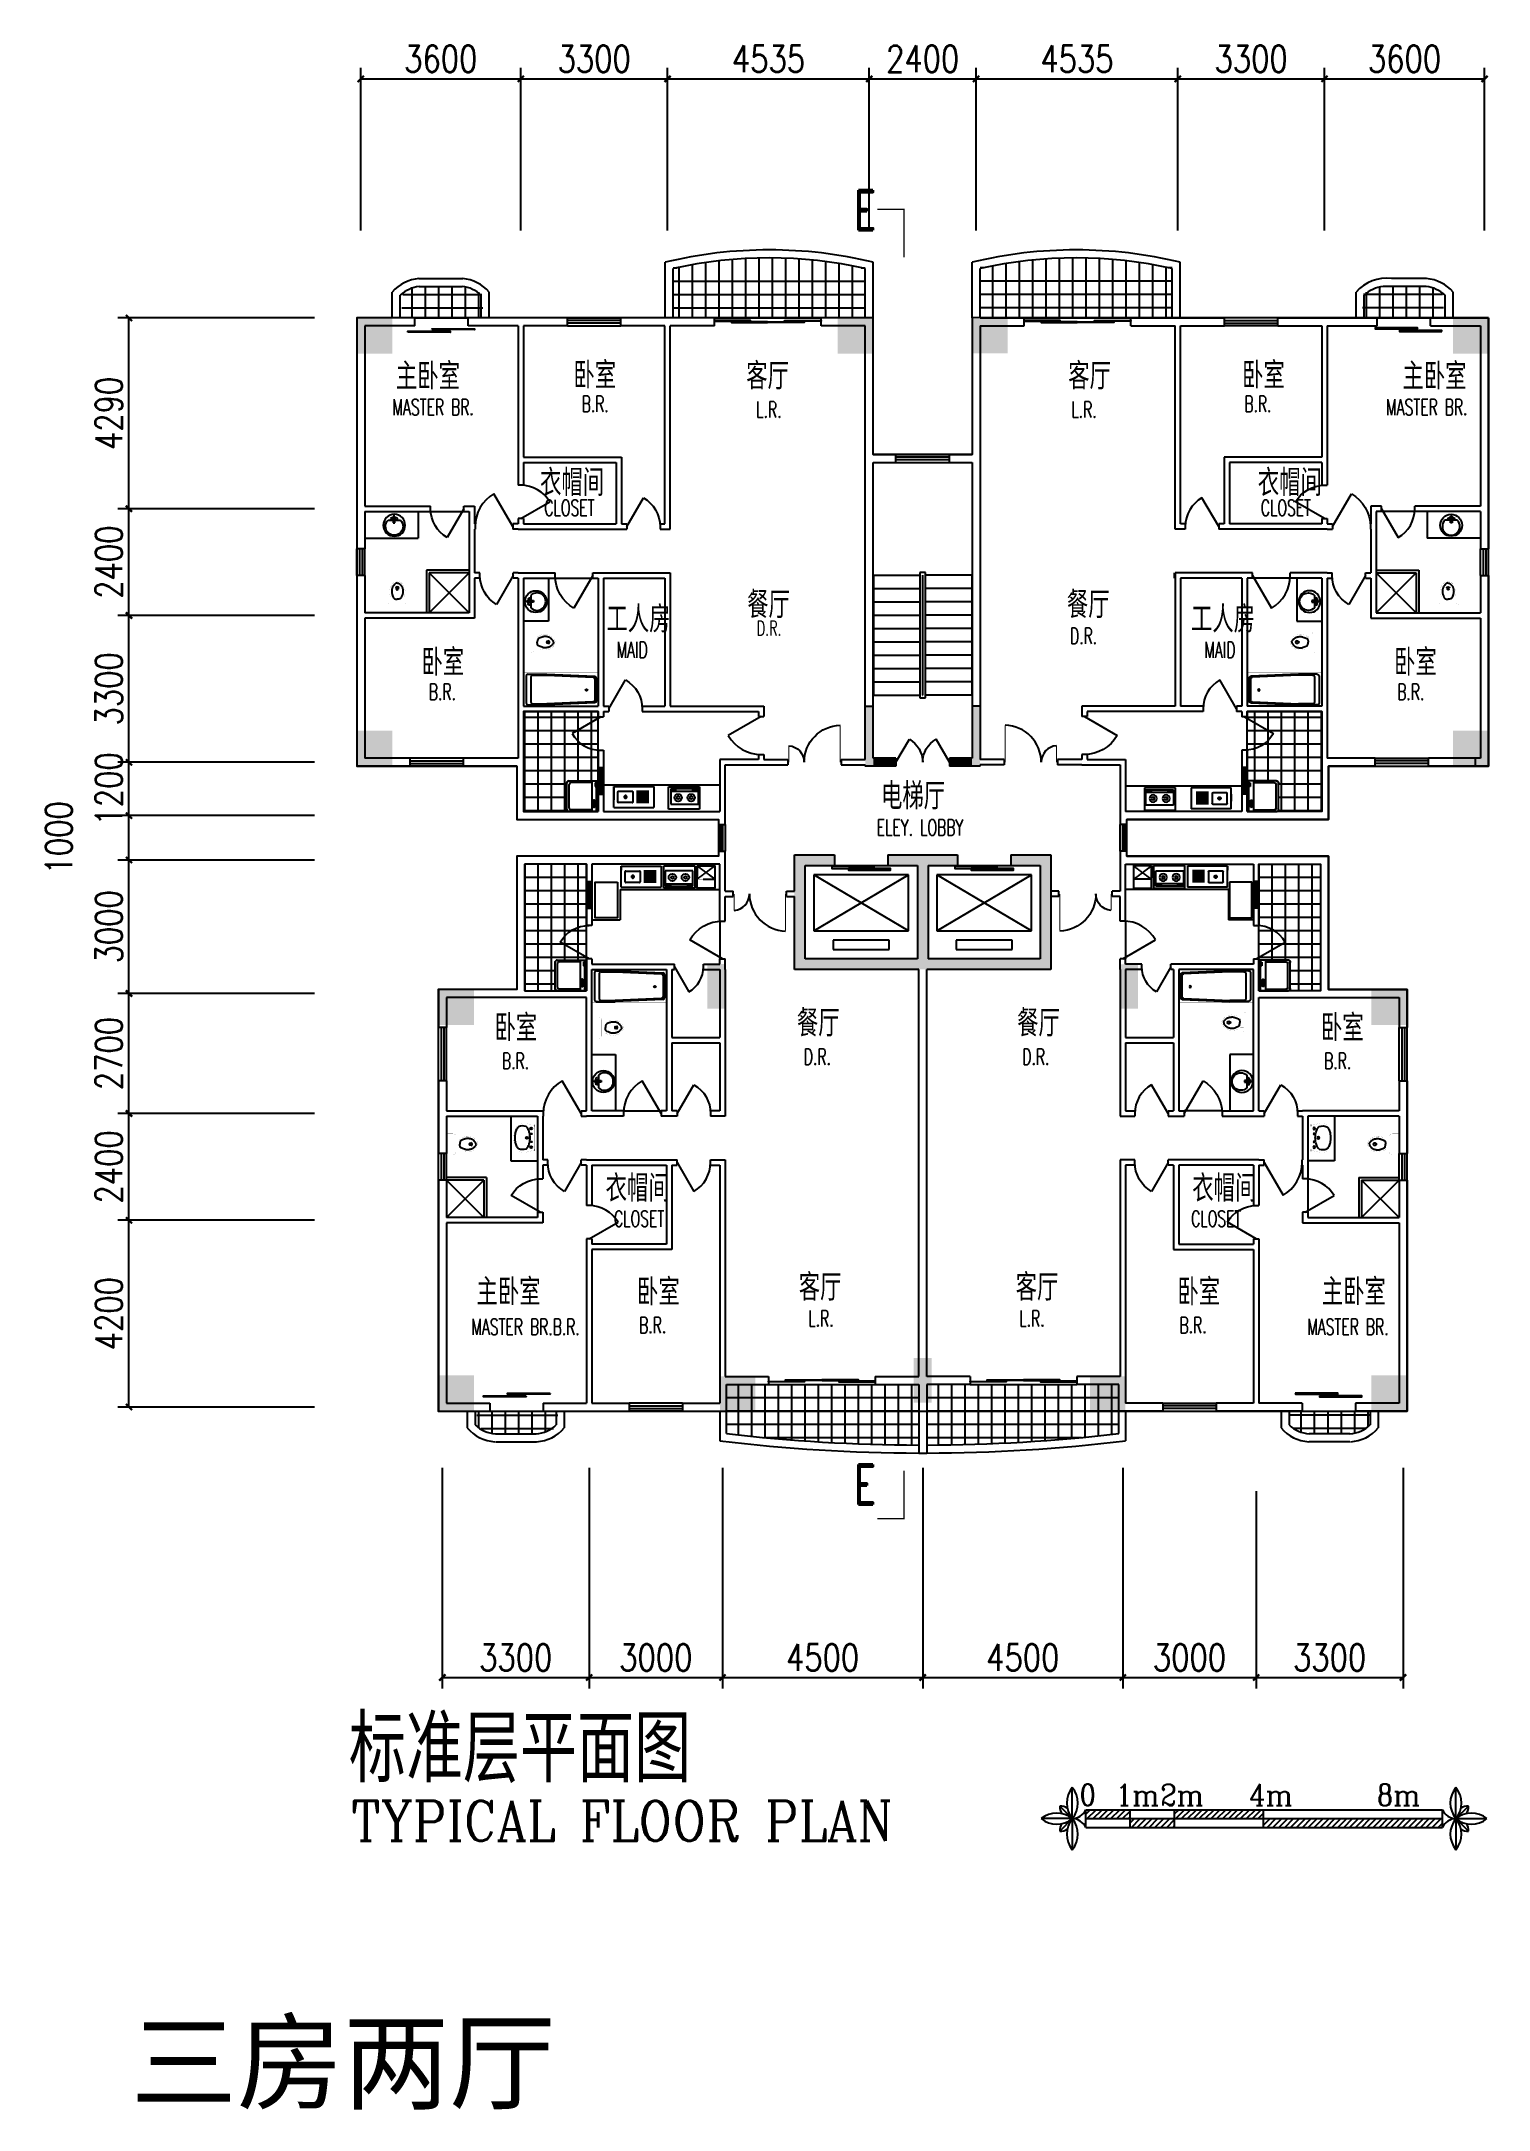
# Model space of a CAD drawing. Header units: millimetres. Extents: x 1094 to 33634, y 588 to 47098.
import ezdxf
from ezdxf.enums import TextEntityAlignment as Align

# ---------------------------------------------------------------- set-up
doc = ezdxf.new("R2010")
doc.units = ezdxf.units.MM
doc.linetypes.add('DASHED', pattern=[0.75, 0.5, -0.25])
doc.linetypes.add('HIDDEN', pattern=[0.375, 0.25, -0.125])
for name, color, linetype in [('2', 2, 'Continuous'), ('5', 5, 'Continuous'), ('COLUMN', 7, 'Continuous'), ('DIM', 15, 'Continuous'), ('FL', 1, 'Continuous'), ('FUR', 6, 'Continuous'), ('FURN', 1, 'Continuous'), ('GROUND', 2, 'Continuous'), ('PUB_TEXT', 7, 'Continuous'), ('PUB_TX', 7, 'Continuous'), ('STAIR', 2, 'Continuous'), ('TOTHER', 7, 'Continuous'), ('WALL', 4, 'Continuous'), ('WINDOW', 5, 'Continuous'), ('WINDOW_TEXT', 7, 'Continuous')]:
    doc.layers.add(name, color=color, linetype=linetype)
doc.styles.add('_CHINA', font='txt.shx', dxfattribs={"width": 0.8, "bigfont": 'CHINA.shx'})
doc.styles.add('_HZTXT', font='txt.shx', dxfattribs={"width": 0.8, "bigfont": 'HZTXT.shx'})
doc.styles.add('_ROMANC', font='ROMANC', dxfattribs={"width": 0.6})
doc.styles.add('_ROMAND', font='ROMAND.shx', dxfattribs={"width": 0.8})
doc.styles.add('_SIMPLEX', font='SIMPLEX', dxfattribs={"width": 0.6})
doc.styles.add('CHINA', font='romant', dxfattribs={"width": 0.8, "height": 150, "bigfont": 'fs64f'})
doc.styles.add('DIM_FONT', font='SIMPLEX.shx', dxfattribs={"width": 0.8})
doc.styles.add('SIMPLEX', font='SIMPLEX.SHX')
doc.styles.add('ST', font='SimSun.ttf', dxfattribs={"width": 0.8})
doc.styles.get("Standard").update_dxf_attribs({"font": 'arial.ttf'})
doc.dimstyles.new('DIMN', dxfattribs={"dimtxt": 300, "dimasz": 1, "dimexe": 250, "dimexo": 300, "dimgap": 150, "dimtad": 1, "dimdec": 0, "dimdsep": 46, "dimtxsty": 'DIM_FONT', "dimblk": '_DIMX', "dimblk1": 'ARCHTICK', "dimblk2": 'ARCHTICK', "dimcen": 0.1, "dimclrt": 7, "dimadec": 0, "dimazin": 0, "dimtfac": 1, "dimtdec": 0, "dimtix": 1, "dimtmove": 2, "dimatfit": 3, "dimldrblk": '_DIMX', "dimfxl": 1, "dimtolj": 1, "dimtzin": 0, "dimarcsym": 0})
pattern_1 = [(0, (504864.74, -248898.2), (0, 300), []), (90, (504864.74, -248898.2), (-300, 2e-14), [])]

msp = doc.modelspace()

# ---------------------------------------------------------------- texts
at = {"style": 'ST'}
msp.add_text('三房两厅', height=1750, dxfattribs=at).set_placement((3105, 781))

# ---------------------------------------------------------------- blocks, each defined once
blk = doc.blocks.new('_A24RUL')
for points in [[(0, 0.005), (-0.001, -0.001), (-0.341, -0.001), (-0.341, 0.006)], [(0.003, 0.005), (0.004, -0.001), (0.341, -0.001), (0.341, 0.006)], [(-0.158, -0.008), (-0.159, -0.014), (-0.5, -0.014), (-0.5, -0.007)], [(0.161, -0.009), (0.162, -0.015), (0.5, -0.015), (0.5, -0.008)]]:
    blk.add_lwpolyline(points, close=True)
blk = doc.blocks.new('*X21')
at = {"color": 0}
for p, q in [((53400, 212770), (53400, 213967)), ((53700, 212770), (53700, 214016)), ((54000, 212770), (54000, 214056)), ((54300, 212770), (54300, 214086)), ((54600, 212770), (54600, 214107)), ((54900, 212770), (54900, 214119)), ((55200, 212770), (55200, 214121)), ((55500, 212770), (55500, 214114)), ((55800, 212770), (55800, 214098)), ((56100, 212770), (56100, 214073)), ((56400, 212770), (56400, 214038)), ((56700, 212770), (56700, 213994)), ((52968, 213900), (53059, 213900)), ((52968, 213600), (57288, 213600)), ((53100, 212770), (53100, 213909)), ((57000, 212770), (57000, 213941)), ((57198, 213900), (57288, 213900)), ((52968, 213300), (57288, 213300)), ((52968, 213000), (57288, 213000))]:
    blk.add_line(p, q, dxfattribs=at)
blk = doc.blocks.new('M_A17ORW')
at = {"const_width": 0.02}
for points in [[(-0.481, -0.001), (-0.481, -0.308)], [(0.481, 0.001), (0.481, -0.691)]]:
    blk.add_lwpolyline(points, dxfattribs=at)
for centre, radius, start, end in [((-0.501, -0.003), 0.307, 274.2492, 0.2101), ((0.505, 0.002), 0.699, 180.2762, 268.0603)]:
    blk.add_arc(centre, radius, start, end)
blk = doc.blocks.new('_DBLK')
blk.add_line((-0.5, 0), (0, -0.866))
blk.add_arc((-0.5, 0), 1, 300, 0)
at = {"style": 'SIMPLEX', "flags": 9}
blk.add_attdef('A', text='', height=1, dxfattribs=at).set_placement((0, 1.5), align=Align.MIDDLE)
blk = doc.blocks.new('_FZH')
blk.add_solid([(-0.5, -0.5), (0.5, -0.5), (-0.5, 0.5), (0.5, 0.5)])
blk = doc.blocks.new('*X20')
at = {"color": 0}
for p, q in [((48554, 188100), (50373, 188100)), ((48600, 187838), (48600, 188190)), ((48900, 187693), (48900, 188190)), ((49200, 187680), (49200, 188190)), ((49500, 187680), (49500, 188190)), ((49800, 187680), (49800, 188190)), ((50100, 187713), (50100, 188190)), ((48650, 187800), (50277, 187800))]:
    blk.add_line(p, q, dxfattribs=at)
blk = doc.blocks.new('M_A14NPV')
for points in [[(0.18, 0.178), (0.177, 0.16), (-0.617, 0.16), (-0.617, 0.181)], [(0.632, 0.226), (0.629, 0.208), (-0.164, 0.208), (-0.164, 0.229)]]:
    blk.add_lwpolyline(points, close=True)
blk = doc.blocks.new('_WBLK')
for p, q in [((-0.5, 0.5), (0.5, 0.5)), ((0.5, 0.167), (-0.5, 0.167)), ((0.5, -0.167), (-0.5, -0.167)), ((-0.5, -0.5), (0.5, -0.5))]:
    blk.add_line(p, q)
at = {"layer": 'WINDOW_TEXT', "style": 'SIMPLEX', "flags": 9}
blk.add_attdef('A', text='', height=1, dxfattribs=at).set_placement((0, 1.5), align=Align.MIDDLE)
blk = doc.blocks.new('M_E23')
at = {"linetype": 'Continuous'}
blk.add_lwpolyline([(-400, 0), (400, 0), (400, -500), (-400, -500)], close=True, dxfattribs=at)
at = {"width": 0.8, "flags": 9}
for tag in ['XSIZE', 'YSIZE']:
    blk.add_attdef(tag, (0, 0), '', height=0.5, dxfattribs=at)
blk = doc.blocks.new('M_E13')
for p, q in [((-572, 18), (-536, 18)), ((-572, 18), (-572, 18)), ((-536, -22), (-572, -21))]:
    blk.add_line(p, q)
at = {"const_width": 1.5}
for points in [[(-715, 0, -0.037932), (-709, 28, -0.057502), (-702, 46, -0.011128), (-686, 72, -0.047419), (-682, 78, -0.013557), (-669, 92, -0.010422), (-651, 109, -0.006492), (-632, 126, -0.010986), (-621, 135, -0.031118), (-607, 144, -0.031821), (-592, 152, -0.025304), (-572, 159, -0.028493), (-555, 164), (-520, 171), (-500, 175, -0.104917), (-492, 175, 0.047512), (-474, 173, 0.018859), (-460, 173, -0.025251), (-449, 173, -0.024361), (-434, 171, -0.018727), (-416, 168, -0.011084), (-401, 164, -0.017664), (-391, 161, -0.012553), (-375, 154, -0.012341), (-358, 147), (-320, 128, -0.005054), (-308, 122, -0.002567), (-285, 110)], [(-715, 0, 0.037932), (-709, -28, 0.057502), (-702, -46, 0.011128), (-686, -72, 0.047419), (-682, -78, 0.013557), (-669, -92, 0.010422), (-651, -109, 0.006492), (-632, -126, 0.010986), (-621, -135, 0.031118), (-607, -144, 0.031821), (-592, -152, 0.025304), (-572, -159, 0.028493), (-555, -164), (-520, -171), (-500, -175, 0.104917), (-492, -175, -0.047512), (-474, -173, -0.018859), (-460, -173, 0.025251), (-449, -173, 0.024361), (-434, -171, 0.018727), (-416, -168, 0.011084), (-401, -164, 0.017664), (-391, -161, 0.012553), (-375, -154, 0.012341), (-358, -147), (-320, -128, 0.005054), (-308, -122, 0.002567), (-285, -110)], [(-155, 240, 0.414214), (-220, 175, 0.414214)], [(-220, -175, 0.414214), (-155, -240, 0.414214)]]:
    blk.add_lwpolyline(points, format="xyb", dxfattribs=at)
for points in [[(-672, -1, -0.054114), (-666, 25, -0.08891), (-658, 39, -0.006714), (-643, 55, -0.014531), (-636, 63, -0.010713), (-618, 80, -0.017575), (-606, 90, -0.037222), (-591, 100, -0.034599), (-573, 109, -0.02298), (-556, 115, -0.023613), (-539, 119, -0.014842), (-522, 122, -0.012533), (-502, 125, -0.021838), (-477, 126, -0.029407), (-459, 125, -0.029465), (-436, 121, -0.031881), (-416, 114), (-371, 97), (-337, 83, -0.135973), (-324, 73, -0.099517), (-314, 52, -0.016651), (-311, 40, -0.010977), (-308, 20, -0.015331), (-308, 12, -0.010106), (-307, -1)], [(-672, -1, 0.054114), (-666, -26, 0.08891), (-658, -40, 0.006714), (-643, -57, 0.014531), (-636, -64, 0.010713), (-618, -82, 0.017575), (-606, -92, 0.037222), (-591, -102, 0.034599), (-573, -111, 0.02298), (-556, -117, 0.023613), (-539, -121, 0.014842), (-522, -124, 0.012533), (-502, -126, 0.021838), (-477, -127, 0.029407), (-459, -126, 0.029465), (-436, -122, 0.031881), (-416, -116), (-371, -99), (-337, -85, 0.135973), (-324, -75, 0.099517), (-314, -54, 0.016651), (-311, -41, 0.010977), (-308, -21, 0.015331), (-308, -13, 0.010106), (-307, -1)]]:
    blk.add_lwpolyline(points, format="xyb")
for points in [[(-220, 110), (-285, 110)], [(-220, 175), (-220, -175)], [(0, 240), (-155, 240)], [(0, -240), (0, 240)], [(-285, -110), (-220, -110)], [(-155, -240), (0, -240)]]:
    blk.add_lwpolyline(points, dxfattribs=at)
for centre, radius, start, end in [((-549, -3), 33.2, 100.0495, 259.9505), ((-536, -2), 20, 270, 90)]:
    blk.add_arc(centre, radius, start, end)
at = {"width": 0.8, "flags": 9}
for tag in ['XSIZE', 'YSIZE']:
    blk.add_attdef(tag, (0, 0), '', height=0.5, dxfattribs=at)
blk = doc.blocks.new('M_E33IEP')
at = {"linetype": 'Continuous'}
for p, q in [((44, -21), (44, 20)), ((44, 20), (194, 20)), ((135, 135), (135, 20)), ((194, 20), (194, -21)), ((194, -21), (44, -21)), ((135, -21), (135, -144))]:
    blk.add_line(p, q, dxfattribs=at)
for centre, radius in [((248, -5), 246), ((106, 56), 26.7), ((105, -55), 26.7)]:
    blk.add_circle(centre, radius, dxfattribs=at)
blk.add_arc((274, -5), 197, 225.2527, 134.7473, dxfattribs=at)
at = {"style": 'DIM_FONT', "width": 0.8, "flags": 9}
for tag in ['XSIZE', 'YSIZE']:
    blk.add_attdef(tag, (0, 0), '', height=0.5, dxfattribs=at)
at = {"linetype": 'Continuous', "style": 'CHINA', "width": 0.8, "flags": 9}
for tag in ['XSIZE', 'YSIZE']:
    blk.add_attdef(tag, (2, -251), '', height=150, dxfattribs=at)
blk = doc.blocks.new('M_E10')
for p, q in [((-740, -70), (-740, -680)), ((-700, -30), (-302, -30)), ((-640, -90), (-640, -660)), ((-600, -50), (-300, -50)), ((-300, -50), (695, -96)), ((-298, -30), (724, -76)), ((730, -136), (730, -614)), ((760, -116), (760, -634)), ((-700, -720), (-302, -720)), ((-600, -700), (-300, -700)), ((695, -654), (-300, -700)), ((685, -654), (-300, -700)), ((724, -674), (-298, -720))]:
    blk.add_line(p, q)
at = {"const_width": 1.5}
for points in [[(-800, 0), (800, 0)], [(-800, -750), (-800, 0)], [(800, 0), (800, -750)], [(800, -750), (-800, -750)]]:
    blk.add_lwpolyline(points, dxfattribs=at)
for radius in [20, 16]:
    blk.add_circle((550, -386), radius)
for centre, start, end in [((-700, -70), 90, 180), ((-600, -90), 90, 180), ((-302, -70), 83.7966, 90), ((690, -136), 0, 83.3675), ((720, -116), 0, 83.7966), ((-700, -680), 180, 270), ((-600, -660), 180, 270), ((-302, -680), 270, 276.2034), ((690, -614), 276.6325, 0), ((720, -634), 276.2034, 0)]:
    blk.add_arc(centre, 40, start, end)
at = {"width": 0.8, "flags": 9}
for tag in ['XSIZE', 'YSIZE']:
    blk.add_attdef(tag, (0, 0), '', height=0.5, dxfattribs=at)
blk = doc.blocks.new('M_E20')
for p, q in [((345, 0), (-345, 0)), ((-302, -36), (-345, -36)), ((-307, -144), (-307, -611)), ((-302, -35), (-302, -66)), ((-302, -66), (-219, -66)), ((-219, -66), (-219, -35)), ((345, -36), (-219, -36)), ((123, -87), (123, -99)), ((133, -96), (133, -113)), ((198, -96), (133, -96)), ((133, -113), (198, -113)), ((198, -113), (198, -96)), ((215, -88), (215, -99)), ((307, -144), (307, -611)), ((267, -651), (-267, -651))]:
    blk.add_line(p, q)
blk.add_lwpolyline([(83, -94, 0.185158), (88, -107, 0.102042), (108, -122, 0.060862), (133, -130, 0.047173), (166, -133, 0.047173), (200, -130, 0.060862), (225, -122, 0.102042), (245, -107, 0.185158), (250, -94, 0.185158), (245, -82, 0.102042), (225, -67, 0.060862), (200, -59, 0.047173), (166, -56, 0.047173), (133, -59, 0.060862), (108, -67, 0.102042), (88, -82, 0.185158)], format="xyb", close=True)
for points in [[(215, -88, 0.259034), (213, -85, 0.076276), (201, -80, 0.036515), (188, -77, 0.026615), (169, -76, 0.026615), (150, -77, 0.036515), (137, -80, 0.076276), (125, -85, 0.259034), (123, -88, 0.078462), (123, -89, 0.056762)], [(215, -99, 0.259034), (213, -95, 0.076276), (201, -90, 0.036515), (188, -88, 0.026615), (169, -87, 0.026615), (150, -88, 0.036515), (137, -90, 0.076276), (125, -95, 0.259034), (123, -99, 0.259034), (125, -102, 0.056762), (133, -106, 0.036515)], [(198, -108, 0.008736), (201, -107, 0.076276), (213, -102, 0.259034), (215, -99, 0.259034)]]:
    blk.add_lwpolyline(points, format="xyb")
blk.add_circle((-259, -35), 17.5)
for centre, start, end in [((-267, -611), 180, 270), ((267, -611), 270, 0)]:
    blk.add_arc(centre, 40, start, end)
at = {"layer": 'TOTHER', "linetype": 'Continuous'}
for p, q in [((-345, -656), (-345, 0)), ((345, 0), (345, -656)), ((-345, -145), (345, -145)), ((295, -706), (-295, -706))]:
    blk.add_line(p, q, dxfattribs=at)
for centre, start, end in [((-295, -656), 180, 270), ((295, -656), 270, 0)]:
    blk.add_arc(centre, 50, start, end, dxfattribs=at)
at = {"width": 0.8, "flags": 9}
for tag in ['XSIZE', 'YSIZE']:
    blk.add_attdef(tag, (0, 0), '', height=0.5, dxfattribs=at)
blk = doc.blocks.new('M_E11')
for p, q in [((-280, -10), (-280, 0)), ((280, 0), (280, -10)), ((-251, -189), (-251, -186)), ((-248, -183), (-250, -185))]:
    blk.add_line(p, q)
at = {"const_width": 1.5}
for points in [[(-280, 0), (280, 0)], [(-326, -200), (-280, -5)], [(326, -204), (280, -5)]]:
    blk.add_lwpolyline(points, dxfattribs=at)
for points in [[(-326, -200, 0.008223), (-326, -204, 0.149285)], [(-326, -266, 0.149285), (-304, -337, 0.107079), (-231, -408, 0.075625), (-131, -450, 0.062436), (-1, -467, 0.062436), (130, -452, 0.075625), (230, -410, 0.107079), (304, -339, 0.149285), (326, -268, 0.005205), (326, -266, 0.086596)]]:
    blk.add_lwpolyline(points, format="xyb", dxfattribs=at)
at = {"const_width": 1.5, "flags": 128}
for points in [[(-326, -204), (-326, -268)], [(326, -204), (326, -268)]]:
    blk.add_lwpolyline(points, dxfattribs=at)
at = {"flags": 128}
for points in [[(-253, -188, 0.172546), (-250, -358, 0.726395)], [(253, -188, -0.172546), (250, -358, -0.726395)]]:
    blk.add_lwpolyline(points, format="xyb", dxfattribs=at)
for points in [[(253, -188, 0.098208), (193, -141, 0.066287), (110, -111, 0.052428), (0, -100, 0.052428), (-110, -111, 0.066287), (-193, -141, 0.093876), (-251, -186, 0.171377)], [(-250, -358, 0.091341), (-193, -401, 0.066287), (-110, -431, 0.052428), (0, -442, 0.052428), (110, -431, 0.066287), (193, -401, 0.091756), (250, -358, 0.171377)]]:
    blk.add_lwpolyline(points, format="xyb")
for centre, radius in [((-210, -75), 24), ((-210, -75), 24), ((-210, -75), 24), ((-90, -65), 10), ((0, -170), 25), ((0, -170), 15), ((90, -65), 10), ((210, -75), 24)]:
    blk.add_circle(centre, radius)
blk.add_arc((-250, -186), 1, 131.3224, 180)
at = {"width": 0.8, "flags": 9}
for tag in ['XSIZE', 'YSIZE']:
    blk.add_attdef(tag, (0, 0), '', height=0.5, dxfattribs=at)
blk = doc.blocks.new('_LIFTD')
for points in [[(-0.548, -0.602), (-0.548, -0.774), (0.241, -0.774), (0.241, -0.602), (-0.548, -0.602)], [(-0.241, -0.784), (-0.241, -0.955), (0.548, -0.955), (0.548, -0.784), (-0.241, -0.784)]]:
    blk.add_lwpolyline(points)
blk = doc.blocks.new('_DBLK1')
for p, q in [((-0.5, 0), (-0.25, -0.433)), ((0.5, 0), (0.25, -0.433))]:
    blk.add_line(p, q)
for centre, start, end in [((-0.5, 0), 300, 0), ((0.5, 0), 180, 240)]:
    blk.add_arc(centre, 0.5, start, end)
at = {"style": 'SIMPLEX', "flags": 9}
blk.add_attdef('A', text='', height=1, dxfattribs=at).set_placement((0, 1.5), align=Align.MIDDLE)
blk = doc.blocks.new('M_E18')
at = {"layer": 'TOTHER', "linetype": 'DASHED'}
for p, q in [((200, -300), (-200, 0)), ((200, 0), (-200, -300)), ((-200, -300), (200, -300))]:
    blk.add_line(p, q, dxfattribs=at)
at = {"layer": 'TOTHER', "linetype": 'HIDDEN'}
blk.add_line((-200, 0), (-200, -300), dxfattribs=at)
at = {"layer": 'TOTHER', "linetype": 'Continuous'}
blk.add_lwpolyline([(-200, 0), (200, 0), (200, -500), (-200, -500)], close=True, dxfattribs=at)
at = {"width": 0.8, "flags": 9}
for tag in ['XSIZE', 'YSIZE']:
    blk.add_attdef(tag, (0, 0), '', height=0.5, dxfattribs=at)
blk = doc.blocks.new('M_E16')
for p, q in [((-359, -351), (-359, -119)), ((-347, -107), (-34, -107)), ((-34, -363), (-347, -363)), ((-22, -119), (-22, -351)), ((63, -103), (336, -103)), ((63, -132), (336, -132)), ((63, -153), (336, -153)), ((63, -182), (336, -182)), ((63, -203), (336, -203)), ((63, -232), (336, -232)), ((63, -253), (336, -253)), ((63, -282), (336, -282)), ((63, -303), (336, -303)), ((63, -332), (336, -332)), ((63, -353), (336, -353))]:
    blk.add_line(p, q)
for points, const_width in [([(-353, -95), (-370, -113)], 1.91), ([(-370, -357), (-370, -113)], 2), ([(-370, -357), (-353, -375)], 1.91), ([(-353, -95), (-28, -95)], 1.8), ([(-28, -375), (-353, -375)], 1.8), ([(-10, -113), (-28, -95)], 1.91), ([(-28, -375), (-10, -357)], 1.91), ([(-10, -113), (-10, -357)], 2)]:
    blk.add_lwpolyline(points, dxfattribs=dict(const_width=const_width))
for points in [[(-347, -107), (-351, -108), (-354, -110), (-357, -113), (-358, -117), (-359, -119)], [(-359, -351), (-358, -355), (-356, -358), (-353, -361), (-349, -363), (-347, -363)], [(-216, -235), (-215, -245), (-209, -255), (-202, -261), (-192, -265), (-182, -265), (-172, -261), (-164, -255), (-159, -245), (-157, -235), (-159, -225), (-164, -215), (-172, -209), (-182, -205), (-192, -205), (-202, -209), (-209, -215), (-215, -225), (-216, -235)], [(-206, -235), (-205, -242), (-201, -248), (-196, -252), (-190, -254), (-183, -254), (-177, -252), (-172, -248), (-169, -242), (-168, -235), (-169, -228), (-172, -222), (-177, -218), (-183, -215), (-190, -215), (-196, -218), (-201, -222), (-205, -228), (-206, -235)], [(-22, -119), (-23, -115), (-25, -111), (-28, -109), (-32, -107), (-34, -107)], [(-34, -363), (-30, -362), (-26, -360), (-24, -357), (-22, -353), (-22, -351)]]:
    blk.add_lwpolyline(points)
at = {"layer": 'TOTHER', "linetype": 'Continuous'}
for p, q in [((-450, 0), (450, 0)), ((-450, -471), (-450, 0)), ((450, 0), (450, -471)), ((-450, -471), (450, -471))]:
    blk.add_line(p, q, dxfattribs=at)
at = {"layer": 'TOTHER', "linetype": 'HIDDEN'}
blk.add_line((-450, 0), (-450, -300), dxfattribs=at)
at = {"width": 0.8, "flags": 9}
for tag in ['XSIZE', 'YSIZE']:
    blk.add_attdef(tag, (0, 0), '', height=0.5, dxfattribs=at)
blk = doc.blocks.new('M_E19')
for p, q in [((-323, -113), (-323, -456)), ((299, -113), (-323, -113)), ((-323, -400), (299, -400)), ((-323, -456), (299, -456)), ((-291, -422), (-291, -434)), ((-216, -432), (-280, -432)), ((-280, -432), (-280, -448)), ((-280, -448), (-216, -448)), ((-216, -448), (-216, -432)), ((-199, -423), (-199, -434)), ((182, -422), (182, -434)), ((193, -432), (193, -448)), ((257, -432), (193, -432)), ((193, -448), (257, -448)), ((257, -448), (257, -432)), ((274, -423), (274, -434)), ((299, -456), (299, -113))]:
    blk.add_line(p, q)
for points in [[(-199, -423, 0.259034), (-201, -420, 0.076276), (-213, -415, 0.036515), (-226, -412, 0.026615), (-245, -411, 0.026615), (-264, -412, 0.036515), (-277, -415, 0.076276), (-289, -420, 0.259034), (-291, -423, 0.078462), (-291, -424, 0.056762)], [(-199, -434, 0.259034), (-201, -430, 0.076276), (-213, -425, 0.036515), (-226, -423, 0.026615), (-245, -422, 0.026615), (-264, -423, 0.036515), (-277, -425, 0.076276), (-289, -430, 0.259034), (-291, -434, 0.259034), (-289, -437, 0.056762), (-280, -441, 0.036515)], [(-216, -443, 0.008736), (-213, -442, 0.076276), (-201, -437, 0.259034), (-199, -434, 0.259034)], [(274, -423, 0.259034), (272, -420, 0.076276), (260, -415, 0.036515), (247, -412, 0.026615), (228, -411, 0.026615), (209, -412, 0.036515), (196, -415, 0.076276), (184, -420, 0.259034), (182, -423, 0.078462), (182, -424, 0.056762)], [(274, -434, 0.259034), (272, -430, 0.076276), (260, -425, 0.036515), (247, -423, 0.026615), (228, -422, 0.026615), (209, -423, 0.036515), (196, -425, 0.076276), (184, -430, 0.259034), (182, -434, 0.259034), (184, -437, 0.056762), (193, -441, 0.036515)], [(257, -443, 0.008736), (260, -442, 0.076276), (272, -437, 0.259034), (274, -434, 0.259034)]]:
    blk.add_lwpolyline(points, format="xyb")
at = {"layer": 'TOTHER', "linetype": 'Continuous'}
for p, q in [((-350, 0), (350, 0)), ((-350, -500), (-350, 0)), ((350, 0), (350, -500)), ((350, -500), (-350, -500))]:
    blk.add_line(p, q, dxfattribs=at)
for centre, radius in [((-158, -259), 82.5), ((-158, -259), 31.6), ((134, -259), 82.5), ((134, -259), 31.6)]:
    blk.add_circle(centre, radius, dxfattribs=at)
at = {"width": 0.8, "flags": 9}
for tag in ['XSIZE', 'YSIZE']:
    blk.add_attdef(tag, (0, 0), '', height=0.5, dxfattribs=at)
blk = doc.blocks.new('*X22')
at = {"color": 0}
for p, q in [((47400, 212770), (47400, 213480)), ((47700, 212770), (47700, 213480)), ((48000, 212770), (48000, 213480)), ((46890, 213300), (48666, 213300)), ((47100, 212770), (47100, 213429)), ((48300, 212770), (48300, 213474)), ((48600, 212770), (48600, 213351)), ((46868, 213000), (48688, 213000))]:
    blk.add_line(p, q, dxfattribs=at)
blk = doc.blocks.new('_DIMX')
at = {"const_width": 50}
blk.add_lwpolyline([(-70, -70), (70, 70)], dxfattribs=at)
blk = doc.blocks.new('*D23')
at = {"color": 1, "linetype": 'ByBlock', "transparency": 16777216}
for p, q in [((-1153857, 459625), (-1153857, 463284)), ((-1150257, 459625), (-1150257, 463284)), ((-1153856, 463034), (-1150258, 463034))]:
    blk.add_line(p, q, dxfattribs=at)
at = {"layer": 'DEFPOINTS', "color": 0, "linetype": 'ByBlock', "transparency": 16777216}
for p in [(-1150257, 463034), (-1153857, 459325), (-1150257, 459325)]:
    blk.add_point(p, dxfattribs=at)
at = {"color": 1, "linetype": 'ByBlock', "transparency": 16777216, "rotation": 180}
blk.add_blockref('_DIMX', (-1153857, 463034), dxfattribs=at)
at = {"color": 1, "linetype": 'ByBlock', "transparency": 16777216}
blk.add_blockref('_DIMX', (-1150257, 463034), dxfattribs=at)
at = {"color": 7, "linetype": 'ByBlock', "transparency": 16777216, "insert": (-1152057, 463484), "char_height": 600, "attachment_point": 5, "style": 'DIM_FONT'}
blk.add_mtext('\\A1;3600', dxfattribs=at)
blk = doc.blocks.new('_ARCHTICK')
at = {"color": 0, "linetype": 'ByBlock', "const_width": 0.15}
blk.add_lwpolyline([(-0.5, -0.5), (0.5, 0.5)], dxfattribs=at)
blk = doc.blocks.new('*D24')
at = {"color": 1, "linetype": 'ByBlock', "transparency": 16777216}
for p, q in [((-1150257, 459625), (-1150257, 463284)), ((-1146957, 459625), (-1146957, 463284)), ((-1150256, 463034), (-1146958, 463034))]:
    blk.add_line(p, q, dxfattribs=at)
at = {"layer": 'DEFPOINTS', "color": 0, "linetype": 'ByBlock', "transparency": 16777216}
for p in [(-1146957, 463034), (-1150257, 459325), (-1146957, 459325)]:
    blk.add_point(p, dxfattribs=at)
at = {"color": 1, "linetype": 'ByBlock', "transparency": 16777216, "rotation": 180}
blk.add_blockref('_DIMX', (-1150257, 463034), dxfattribs=at)
at = {"color": 1, "linetype": 'ByBlock', "transparency": 16777216}
blk.add_blockref('_DIMX', (-1146957, 463034), dxfattribs=at)
at = {"color": 7, "linetype": 'ByBlock', "transparency": 16777216, "insert": (-1148607, 463484), "char_height": 600, "attachment_point": 5, "style": 'DIM_FONT'}
blk.add_mtext('\\A1;3300', dxfattribs=at)
blk = doc.blocks.new('*D25')
at = {"color": 1, "linetype": 'ByBlock', "transparency": 16777216}
for p, q in [((-1146957, 459625), (-1146957, 463284)), ((-1142422, 459625), (-1142422, 463284)), ((-1146956, 463034), (-1142423, 463034))]:
    blk.add_line(p, q, dxfattribs=at)
at = {"layer": 'DEFPOINTS', "color": 0, "linetype": 'ByBlock', "transparency": 16777216}
for p in [(-1142422, 463034), (-1146957, 459325), (-1142422, 459325)]:
    blk.add_point(p, dxfattribs=at)
at = {"color": 1, "linetype": 'ByBlock', "transparency": 16777216, "rotation": 180}
blk.add_blockref('_DIMX', (-1146957, 463034), dxfattribs=at)
at = {"color": 1, "linetype": 'ByBlock', "transparency": 16777216}
blk.add_blockref('_DIMX', (-1142422, 463034), dxfattribs=at)
at = {"color": 7, "linetype": 'ByBlock', "transparency": 16777216, "insert": (-1144689, 463484), "char_height": 600, "attachment_point": 5, "style": 'DIM_FONT'}
blk.add_mtext('\\A1;4535', dxfattribs=at)
blk = doc.blocks.new('*D26')
at = {"color": 1, "linetype": 'ByBlock', "transparency": 16777216}
for p, q in [((-1142422, 459625), (-1142422, 463284)), ((-1140022, 459625), (-1140022, 463284)), ((-1142421, 463034), (-1140023, 463034))]:
    blk.add_line(p, q, dxfattribs=at)
at = {"layer": 'DEFPOINTS', "color": 0, "linetype": 'ByBlock', "transparency": 16777216}
for p in [(-1140022, 463034), (-1142422, 459325), (-1140022, 459325)]:
    blk.add_point(p, dxfattribs=at)
at = {"color": 1, "linetype": 'ByBlock', "transparency": 16777216, "rotation": 180}
blk.add_blockref('_DIMX', (-1142422, 463034), dxfattribs=at)
at = {"color": 1, "linetype": 'ByBlock', "transparency": 16777216}
blk.add_blockref('_DIMX', (-1140022, 463034), dxfattribs=at)
at = {"color": 7, "linetype": 'ByBlock', "transparency": 16777216, "insert": (-1141222, 463484), "char_height": 600, "attachment_point": 5, "style": 'DIM_FONT'}
blk.add_mtext('\\A1;2400', dxfattribs=at)
blk = doc.blocks.new('*D27')
at = {"color": 1, "linetype": 'ByBlock', "transparency": 16777216}
for p, q in [((-1140022, 459625), (-1140022, 463284)), ((-1135487, 459625), (-1135487, 463284)), ((-1140021, 463034), (-1135488, 463034))]:
    blk.add_line(p, q, dxfattribs=at)
at = {"layer": 'DEFPOINTS', "color": 0, "linetype": 'ByBlock', "transparency": 16777216}
for p in [(-1135487, 463034), (-1140022, 459325), (-1135487, 459325)]:
    blk.add_point(p, dxfattribs=at)
at = {"color": 1, "linetype": 'ByBlock', "transparency": 16777216, "rotation": 180}
blk.add_blockref('_DIMX', (-1140022, 463034), dxfattribs=at)
at = {"color": 1, "linetype": 'ByBlock', "transparency": 16777216}
blk.add_blockref('_DIMX', (-1135487, 463034), dxfattribs=at)
at = {"color": 7, "linetype": 'ByBlock', "transparency": 16777216, "insert": (-1137754, 463484), "char_height": 600, "attachment_point": 5, "style": 'DIM_FONT'}
blk.add_mtext('\\A1;4535', dxfattribs=at)
blk = doc.blocks.new('*D28')
at = {"color": 1, "linetype": 'ByBlock', "transparency": 16777216}
for p, q in [((-1135487, 459625), (-1135487, 463284)), ((-1132187, 459625), (-1132187, 463284)), ((-1135486, 463034), (-1132188, 463034))]:
    blk.add_line(p, q, dxfattribs=at)
at = {"layer": 'DEFPOINTS', "color": 0, "linetype": 'ByBlock', "transparency": 16777216}
for p in [(-1132187, 463034), (-1135487, 459325), (-1132187, 459325)]:
    blk.add_point(p, dxfattribs=at)
at = {"color": 1, "linetype": 'ByBlock', "transparency": 16777216, "rotation": 180}
blk.add_blockref('_DIMX', (-1135487, 463034), dxfattribs=at)
at = {"color": 1, "linetype": 'ByBlock', "transparency": 16777216}
blk.add_blockref('_DIMX', (-1132187, 463034), dxfattribs=at)
at = {"color": 7, "linetype": 'ByBlock', "transparency": 16777216, "insert": (-1133837, 463484), "char_height": 600, "attachment_point": 5, "style": 'DIM_FONT'}
blk.add_mtext('\\A1;3300', dxfattribs=at)
blk = doc.blocks.new('*D29')
at = {"color": 1, "linetype": 'ByBlock', "transparency": 16777216}
for p, q in [((-1132187, 459625), (-1132187, 463284)), ((-1128587, 459625), (-1128587, 463284)), ((-1132186, 463034), (-1128588, 463034))]:
    blk.add_line(p, q, dxfattribs=at)
at = {"layer": 'DEFPOINTS', "color": 0, "linetype": 'ByBlock', "transparency": 16777216}
for p in [(-1128587, 463034), (-1132187, 459325), (-1128587, 459325)]:
    blk.add_point(p, dxfattribs=at)
at = {"color": 1, "linetype": 'ByBlock', "transparency": 16777216, "rotation": 180}
blk.add_blockref('_DIMX', (-1132187, 463034), dxfattribs=at)
at = {"color": 1, "linetype": 'ByBlock', "transparency": 16777216}
blk.add_blockref('_DIMX', (-1128587, 463034), dxfattribs=at)
at = {"color": 7, "linetype": 'ByBlock', "transparency": 16777216, "insert": (-1130387, 463484), "char_height": 600, "attachment_point": 5, "style": 'DIM_FONT'}
blk.add_mtext('\\A1;3600', dxfattribs=at)
blk = doc.blocks.new('*D30')
at = {"color": 1, "linetype": 'ByBlock', "transparency": 16777216}
for p, q in [((-1152022, 431800), (-1152022, 426836)), ((-1148722, 431800), (-1148722, 426836)), ((-1152021, 427086), (-1148723, 427086))]:
    blk.add_line(p, q, dxfattribs=at)
at = {"layer": 'DEFPOINTS', "color": 0, "linetype": 'ByBlock', "transparency": 16777216}
for p in [(-1152022, 432100), (-1148722, 432100), (-1148722, 427086)]:
    blk.add_point(p, dxfattribs=at)
at = {"color": 1, "linetype": 'ByBlock', "transparency": 16777216, "rotation": 180}
blk.add_blockref('_DIMX', (-1152022, 427086), dxfattribs=at)
at = {"color": 1, "linetype": 'ByBlock', "transparency": 16777216}
blk.add_blockref('_DIMX', (-1148722, 427086), dxfattribs=at)
at = {"color": 7, "linetype": 'ByBlock', "transparency": 16777216, "insert": (-1150372, 427536), "char_height": 600, "attachment_point": 5, "style": 'DIM_FONT'}
blk.add_mtext('\\A1;3300', dxfattribs=at)
blk = doc.blocks.new('*D31')
at = {"color": 1, "linetype": 'ByBlock', "transparency": 16777216}
for p, q in [((-1148722, 431800), (-1148722, 426836)), ((-1145722, 431800), (-1145722, 426836)), ((-1148721, 427086), (-1145723, 427086))]:
    blk.add_line(p, q, dxfattribs=at)
at = {"layer": 'DEFPOINTS', "color": 0, "linetype": 'ByBlock', "transparency": 16777216}
for p in [(-1148722, 432100), (-1145722, 432100), (-1145722, 427086)]:
    blk.add_point(p, dxfattribs=at)
at = {"color": 1, "linetype": 'ByBlock', "transparency": 16777216, "rotation": 180}
blk.add_blockref('_DIMX', (-1148722, 427086), dxfattribs=at)
at = {"color": 1, "linetype": 'ByBlock', "transparency": 16777216}
blk.add_blockref('_DIMX', (-1145722, 427086), dxfattribs=at)
at = {"color": 7, "linetype": 'ByBlock', "transparency": 16777216, "insert": (-1147222, 427536), "char_height": 600, "attachment_point": 5, "style": 'DIM_FONT'}
blk.add_mtext('\\A1;3000', dxfattribs=at)
blk = doc.blocks.new('*D32')
at = {"color": 1, "linetype": 'ByBlock', "transparency": 16777216}
for p, q in [((-1145722, 431800), (-1145722, 426836)), ((-1141222, 431800), (-1141222, 426836)), ((-1145721, 427086), (-1141223, 427086))]:
    blk.add_line(p, q, dxfattribs=at)
at = {"layer": 'DEFPOINTS', "color": 0, "linetype": 'ByBlock', "transparency": 16777216}
for p in [(-1145722, 432100), (-1141222, 432100), (-1141222, 427086)]:
    blk.add_point(p, dxfattribs=at)
at = {"color": 1, "linetype": 'ByBlock', "transparency": 16777216, "rotation": 180}
blk.add_blockref('_DIMX', (-1145722, 427086), dxfattribs=at)
at = {"color": 1, "linetype": 'ByBlock', "transparency": 16777216}
blk.add_blockref('_DIMX', (-1141222, 427086), dxfattribs=at)
at = {"color": 7, "linetype": 'ByBlock', "transparency": 16777216, "insert": (-1143472, 427536), "char_height": 600, "attachment_point": 5, "style": 'DIM_FONT'}
blk.add_mtext('\\A1;4500', dxfattribs=at)
blk = doc.blocks.new('*D33')
at = {"color": 1, "linetype": 'ByBlock', "transparency": 16777216}
for p, q in [((-1141222, 431800), (-1141222, 426836)), ((-1136722, 431800), (-1136722, 426836)), ((-1141221, 427086), (-1136723, 427086))]:
    blk.add_line(p, q, dxfattribs=at)
at = {"layer": 'DEFPOINTS', "color": 0, "linetype": 'ByBlock', "transparency": 16777216}
for p in [(-1141222, 432100), (-1136722, 432100), (-1136722, 427086)]:
    blk.add_point(p, dxfattribs=at)
at = {"color": 1, "linetype": 'ByBlock', "transparency": 16777216, "rotation": 180}
blk.add_blockref('_DIMX', (-1141222, 427086), dxfattribs=at)
at = {"color": 1, "linetype": 'ByBlock', "transparency": 16777216}
blk.add_blockref('_DIMX', (-1136722, 427086), dxfattribs=at)
at = {"color": 7, "linetype": 'ByBlock', "transparency": 16777216, "insert": (-1138972, 427536), "char_height": 600, "attachment_point": 5, "style": 'DIM_FONT'}
blk.add_mtext('\\A1;4500', dxfattribs=at)
blk = doc.blocks.new('*D34')
at = {"color": 1, "linetype": 'ByBlock', "transparency": 16777216}
for p, q in [((-1136723, 428856), (-1136723, 426836)), ((-1136722, 427086), (-1133724, 427086)), ((-1133723, 427385), (-1133723, 426836))]:
    blk.add_line(p, q, dxfattribs=at)
at = {"layer": 'DEFPOINTS', "color": 0, "linetype": 'ByBlock', "transparency": 16777216}
for p in [(-1136723, 429156), (-1133723, 427685), (-1133723, 427086)]:
    blk.add_point(p, dxfattribs=at)
at = {"color": 1, "linetype": 'ByBlock', "transparency": 16777216, "rotation": 180}
blk.add_blockref('_DIMX', (-1136723, 427086), dxfattribs=at)
at = {"color": 1, "linetype": 'ByBlock', "transparency": 16777216}
blk.add_blockref('_DIMX', (-1133723, 427086), dxfattribs=at)
at = {"color": 7, "linetype": 'ByBlock', "transparency": 16777216, "insert": (-1135223, 427536), "char_height": 600, "attachment_point": 5, "style": 'DIM_FONT'}
blk.add_mtext('\\A1;3000', dxfattribs=at)
blk = doc.blocks.new('*D35')
at = {"color": 1, "linetype": 'ByBlock', "transparency": 16777216}
for p, q in [((-1130422, 431800), (-1130422, 426836)), ((-1133722, 431272), (-1133722, 426836)), ((-1133721, 427086), (-1130423, 427086))]:
    blk.add_line(p, q, dxfattribs=at)
at = {"layer": 'DEFPOINTS', "color": 0, "linetype": 'ByBlock', "transparency": 16777216}
for p in [(-1130422, 432100), (-1133722, 431572), (-1130422, 427086)]:
    blk.add_point(p, dxfattribs=at)
at = {"color": 1, "linetype": 'ByBlock', "transparency": 16777216, "rotation": 180}
blk.add_blockref('_DIMX', (-1133722, 427086), dxfattribs=at)
at = {"color": 1, "linetype": 'ByBlock', "transparency": 16777216}
blk.add_blockref('_DIMX', (-1130422, 427086), dxfattribs=at)
at = {"color": 7, "linetype": 'ByBlock', "transparency": 16777216, "insert": (-1132072, 427536), "char_height": 600, "attachment_point": 5, "style": 'DIM_FONT'}
blk.add_mtext('\\A1;3300', dxfattribs=at)
blk = doc.blocks.new('*D36')
at = {"color": 1, "linetype": 'ByBlock', "transparency": 16777216}
for p, q in [((-1154897, 437367), (-1159317, 437367)), ((-1159067, 433168), (-1159067, 437366)), ((-1154897, 433167), (-1159317, 433167))]:
    blk.add_line(p, q, dxfattribs=at)
at = {"layer": 'DEFPOINTS', "color": 0, "linetype": 'ByBlock', "transparency": 16777216}
for p in [(-1159067, 437367), (-1154597, 437367), (-1154597, 433167)]:
    blk.add_point(p, dxfattribs=at)
at = {"color": 1, "linetype": 'ByBlock', "transparency": 16777216}
for p, rotation in [((-1159067, 437367), 90), ((-1159067, 433167), 270)]:
    blk.add_blockref('_DIMX', p, dxfattribs=dict(at, rotation=rotation))
at = {"color": 7, "linetype": 'ByBlock', "transparency": 16777216, "insert": (-1159517, 435267), "char_height": 600, "attachment_point": 5, "rotation": 90, "style": 'DIM_FONT'}
blk.add_mtext('\\A1;4200', dxfattribs=at)
blk = doc.blocks.new('*D37')
at = {"color": 1, "linetype": 'ByBlock', "transparency": 16777216}
for p, q in [((-1154897, 439767), (-1159317, 439767)), ((-1159067, 437368), (-1159067, 439766)), ((-1154897, 437367), (-1159317, 437367))]:
    blk.add_line(p, q, dxfattribs=at)
at = {"layer": 'DEFPOINTS', "color": 0, "linetype": 'ByBlock', "transparency": 16777216}
for p in [(-1159067, 439767), (-1154597, 439767), (-1154597, 437367)]:
    blk.add_point(p, dxfattribs=at)
at = {"color": 1, "linetype": 'ByBlock', "transparency": 16777216}
for p, rotation in [((-1159067, 439767), 90), ((-1159067, 437367), 270)]:
    blk.add_blockref('_DIMX', p, dxfattribs=dict(at, rotation=rotation))
at = {"color": 7, "linetype": 'ByBlock', "transparency": 16777216, "insert": (-1159517, 438567), "char_height": 600, "attachment_point": 5, "rotation": 90, "style": 'DIM_FONT'}
blk.add_mtext('\\A1;2400', dxfattribs=at)
blk = doc.blocks.new('*D38')
at = {"color": 1, "linetype": 'ByBlock', "transparency": 16777216}
for p, q in [((-1154897, 442467), (-1159317, 442467)), ((-1159067, 439768), (-1159067, 442466)), ((-1154897, 439767), (-1159317, 439767))]:
    blk.add_line(p, q, dxfattribs=at)
at = {"layer": 'DEFPOINTS', "color": 0, "linetype": 'ByBlock', "transparency": 16777216}
for p in [(-1159067, 442467), (-1154597, 442467), (-1154597, 439767)]:
    blk.add_point(p, dxfattribs=at)
at = {"color": 1, "linetype": 'ByBlock', "transparency": 16777216}
for p, rotation in [((-1159067, 442467), 90), ((-1159067, 439767), 270)]:
    blk.add_blockref('_DIMX', p, dxfattribs=dict(at, rotation=rotation))
at = {"color": 7, "linetype": 'ByBlock', "transparency": 16777216, "insert": (-1159517, 441117), "char_height": 600, "attachment_point": 5, "rotation": 90, "style": 'DIM_FONT'}
blk.add_mtext('\\A1;2700', dxfattribs=at)
blk = doc.blocks.new('*D39')
at = {"color": 1, "linetype": 'ByBlock', "transparency": 16777216}
for p, q in [((-1154897, 445467), (-1159317, 445467)), ((-1159067, 442468), (-1159067, 445466)), ((-1154897, 442467), (-1159317, 442467))]:
    blk.add_line(p, q, dxfattribs=at)
at = {"layer": 'DEFPOINTS', "color": 0, "linetype": 'ByBlock', "transparency": 16777216}
for p in [(-1159067, 445467), (-1154597, 445467), (-1154597, 442467)]:
    blk.add_point(p, dxfattribs=at)
at = {"color": 1, "linetype": 'ByBlock', "transparency": 16777216}
for p, rotation in [((-1159067, 445467), 90), ((-1159067, 442467), 270)]:
    blk.add_blockref('_DIMX', p, dxfattribs=dict(at, rotation=rotation))
at = {"color": 7, "linetype": 'ByBlock', "transparency": 16777216, "insert": (-1159517, 443967), "char_height": 600, "attachment_point": 5, "rotation": 90, "style": 'DIM_FONT'}
blk.add_mtext('\\A1;3000', dxfattribs=at)
blk = doc.blocks.new('*D40')
at = {"color": 1, "linetype": 'ByBlock', "transparency": 16777216}
for p, q in [((-1154897, 446467), (-1159317, 446467)), ((-1159067, 445468), (-1159067, 446466)), ((-1154897, 445467), (-1159317, 445467))]:
    blk.add_line(p, q, dxfattribs=at)
at = {"layer": 'DEFPOINTS', "color": 0, "linetype": 'ByBlock', "transparency": 16777216}
for p in [(-1159067, 446467), (-1154597, 446467), (-1154597, 445467)]:
    blk.add_point(p, dxfattribs=at)
at = {"color": 1, "linetype": 'ByBlock', "transparency": 16777216}
for p, rotation in [((-1159067, 446467), 90), ((-1159067, 445467), 270)]:
    blk.add_blockref('_DIMX', p, dxfattribs=dict(at, rotation=rotation))
at = {"color": 7, "linetype": 'ByBlock', "transparency": 16777216, "insert": (-1160643, 445967), "char_height": 600, "attachment_point": 5, "rotation": 90, "style": 'DIM_FONT'}
blk.add_mtext('\\A1;1000', dxfattribs=at)
blk = doc.blocks.new('*D41')
at = {"color": 1, "linetype": 'ByBlock', "transparency": 16777216}
for p, q in [((-1154897, 447667), (-1159317, 447667)), ((-1159067, 447668), (-1159067, 447669)), ((-1159067, 446467), (-1159067, 447667)), ((-1154897, 446467), (-1159317, 446467)), ((-1159067, 446466), (-1159067, 446465))]:
    blk.add_line(p, q, dxfattribs=at)
at = {"layer": 'DEFPOINTS', "color": 0, "linetype": 'ByBlock', "transparency": 16777216}
for p in [(-1159067, 447667), (-1154597, 447667), (-1154597, 446467)]:
    blk.add_point(p, dxfattribs=at)
at = {"color": 1, "linetype": 'ByBlock', "transparency": 16777216}
for p, rotation in [((-1159067, 447667), 270), ((-1159067, 446467), 90)]:
    blk.add_blockref('_DIMX', p, dxfattribs=dict(at, rotation=rotation))
at = {"color": 7, "linetype": 'ByBlock', "transparency": 16777216, "insert": (-1159517, 447067), "char_height": 600, "attachment_point": 5, "rotation": 90, "style": 'DIM_FONT'}
blk.add_mtext('\\A1;1200', dxfattribs=at)
blk = doc.blocks.new('*D42')
at = {"color": 1, "linetype": 'ByBlock', "transparency": 16777216}
for p, q in [((-1154897, 450967), (-1159317, 450967)), ((-1159067, 447668), (-1159067, 450966)), ((-1154897, 447667), (-1159317, 447667))]:
    blk.add_line(p, q, dxfattribs=at)
at = {"layer": 'DEFPOINTS', "color": 0, "linetype": 'ByBlock', "transparency": 16777216}
for p in [(-1159067, 450967), (-1154597, 450967), (-1154597, 447667)]:
    blk.add_point(p, dxfattribs=at)
at = {"color": 1, "linetype": 'ByBlock', "transparency": 16777216}
for p, rotation in [((-1159067, 450967), 90), ((-1159067, 447667), 270)]:
    blk.add_blockref('_DIMX', p, dxfattribs=dict(at, rotation=rotation))
at = {"color": 7, "linetype": 'ByBlock', "transparency": 16777216, "insert": (-1159517, 449317), "char_height": 600, "attachment_point": 5, "rotation": 90, "style": 'DIM_FONT'}
blk.add_mtext('\\A1;3300', dxfattribs=at)
blk = doc.blocks.new('*D43')
at = {"color": 1, "linetype": 'ByBlock', "transparency": 16777216}
for p, q in [((-1154897, 453367), (-1159317, 453367)), ((-1159067, 450968), (-1159067, 453366)), ((-1154897, 450967), (-1159317, 450967))]:
    blk.add_line(p, q, dxfattribs=at)
at = {"layer": 'DEFPOINTS', "color": 0, "linetype": 'ByBlock', "transparency": 16777216}
for p in [(-1159067, 453367), (-1154597, 453367), (-1154597, 450967)]:
    blk.add_point(p, dxfattribs=at)
at = {"color": 1, "linetype": 'ByBlock', "transparency": 16777216}
for p, rotation in [((-1159067, 453367), 90), ((-1159067, 450967), 270)]:
    blk.add_blockref('_DIMX', p, dxfattribs=dict(at, rotation=rotation))
at = {"color": 7, "linetype": 'ByBlock', "transparency": 16777216, "insert": (-1159517, 452167), "char_height": 600, "attachment_point": 5, "rotation": 90, "style": 'DIM_FONT'}
blk.add_mtext('\\A1;2400', dxfattribs=at)
blk = doc.blocks.new('*D44')
at = {"color": 1, "linetype": 'ByBlock', "transparency": 16777216}
for p, q in [((-1154897, 457657), (-1159317, 457657)), ((-1159067, 453368), (-1159067, 457656)), ((-1154897, 453367), (-1159317, 453367))]:
    blk.add_line(p, q, dxfattribs=at)
at = {"layer": 'DEFPOINTS', "color": 0, "linetype": 'ByBlock', "transparency": 16777216}
for p in [(-1159067, 457657), (-1154597, 457657), (-1154597, 453367)]:
    blk.add_point(p, dxfattribs=at)
at = {"color": 1, "linetype": 'ByBlock', "transparency": 16777216}
for p, rotation in [((-1159067, 457657), 90), ((-1159067, 453367), 270)]:
    blk.add_blockref('_DIMX', p, dxfattribs=dict(at, rotation=rotation))
at = {"color": 7, "linetype": 'ByBlock', "transparency": 16777216, "insert": (-1159517, 455512), "char_height": 600, "attachment_point": 5, "rotation": 90, "style": 'DIM_FONT'}
blk.add_mtext('\\A1;4290', dxfattribs=at)
blk = doc.blocks.new('A$C42724761')
at = {"layer": '5'}
h = blk.add_hatch(dxfattribs=at)
h.set_pattern_fill('U,_O', color=256, scale=300, double=1, pattern_type=0)
h.set_pattern_definition(pattern_1)
edge = h.paths.add_edge_path()
edge.add_line((12426.1, 24034.1), (12426.1, 25594.1))
edge.add_line((12426.1, 25594.1), (10746.1, 25594.1))
edge.add_line((10746.1, 25594.1), (10746.1, 23344.1))
edge.add_line((10746.1, 23344.1), (11770.3, 23344.1))
edge.add_arc((11770.3, 23394.1), 50, 180, 270, ccw=False)
edge.add_line((11720.3, 23394.1), (11720.3, 23984.1))
edge.add_arc((11770.3, 23984.1), 50, 90, 180, ccw=False)
edge.add_line((11770.3, 24034.1), (12426.1, 24034.1))
h = blk.add_hatch(dxfattribs=at)
h.set_pattern_fill('U,_O', color=256, scale=300, double=1, pattern_type=0)
h.set_pattern_definition([(180, (-465422.47, -248898.2), (0, 300), []), (90, (-465422.47, -248898.2), (300, 2e-14), [])])
edge = h.paths.add_edge_path()
edge.add_line((27016.1, 24034.1), (27016.1, 25594.1))
edge.add_line((27016.1, 25594.1), (28696.1, 25594.1))
edge.add_line((28696.1, 25594.1), (28696.1, 23344.1))
edge.add_line((28696.1, 23344.1), (27672, 23344.1))
edge.add_arc((27672, 23394.1), 50, 270, 360)
edge.add_line((27722, 23394.1), (27722, 23984.1))
edge.add_arc((27672, 23984.1), 50, 0, 90)
edge.add_line((27672, 24034.1), (27016.1, 24034.1))
h = blk.add_hatch(dxfattribs=at)
h.set_pattern_fill('U,_O', color=256, scale=300, double=1, pattern_type=0)
h.set_pattern_definition(pattern_1)
edge = h.paths.add_edge_path()
edge.add_line((12161.3, 20004.1), (12161.3, 22164.1))
edge.add_line((12161.3, 22164.1), (10776.1, 22164.1))
edge.add_line((10776.1, 22164.1), (10776.1, 19314.1))
edge.add_line((10776.1, 19314.1), (11505.4, 19314.1))
edge.add_arc((11505.4, 19364.1), 50, 180, 270, ccw=False)
edge.add_line((11455.4, 19364.1), (11455.4, 19954.1))
edge.add_arc((11505.4, 19954.1), 50, 90, 180, ccw=False)
edge.add_line((11505.4, 20004.1), (12161.3, 20004.1))
h = blk.add_hatch(dxfattribs=at)
h.set_pattern_fill('U,_O', color=256, scale=300, double=1, pattern_type=0)
h.set_pattern_definition(pattern_1)
edge = h.paths.add_edge_path()
edge.add_line((27281, 20004.1), (27281, 22164.1))
edge.add_line((27281, 22164.1), (28666.1, 22164.1))
edge.add_line((28666.1, 22164.1), (28666.1, 19314.1))
edge.add_line((28666.1, 19314.1), (27936.8, 19314.1))
edge.add_arc((27936.8, 19364.1), 50, 270, 360)
edge.add_line((27986.8, 19364.1), (27986.8, 19954.1))
edge.add_arc((27936.8, 19954.1), 50, 0, 90)
edge.add_line((27936.8, 20004.1), (27281, 20004.1))
at = {"layer": '5', "linetype": 'Continuous'}
h = blk.add_hatch(dxfattribs=at)
h.set_pattern_fill('_U', color=256, scale=300, style=0, double=1, pattern_type=0)
h.set_pattern_definition(pattern_1)
h.paths.add_polyline_path([(19631.1, 9100.5), (19631.1, 10464.1), (18656.2, 10464.1), (16256.2, 10464.1), (15311.3, 10464.1), (15311.3, 9357.6, 0.0286015)])
h.paths.add_polyline_path([(20786.1, 10464.1), (19811.1, 10464.1), (19811.1, 9100.5, 0.0286015), (24131, 9357.6), (24131, 10464.1), (23186.1, 10464.1)])
h = blk.add_hatch(dxfattribs=at)
h.set_pattern_fill('ANSI31', color=256, scale=750, style=0)
h.set_pattern_definition([(45, (623328.41, -307376.12), (-66.291261, 66.291261), [])])
h.paths.add_polyline_path([(24385.7, 699.7), (24385.7, 899.7), (23385.7, 899.7), (23385.7, 699.7)])
h.paths.add_polyline_path([(25385.7, 499.7), (25385.7, 699.7), (24385.7, 699.7), (24385.7, 499.7)])
h.paths.add_polyline_path([(27385.7, 699.7), (27385.7, 899.7), (25385.7, 899.7), (25385.7, 699.7)])
h.paths.add_polyline_path([(31408.7, 499.7), (31408.7, 699.7), (27385.7, 699.7), (27385.7, 499.7)])
for p, q in [((18431.1, 25714.1), (18611.1, 25714.1)), ((21011.1, 25714.1), (20831.1, 25714.1)), ((9986.3, 9864.1), (11186.3, 9864.1)), ((28256, 9864.1), (29456, 9864.1))]:
    blk.add_line(p, q)
at = {"const_width": 30}
for points in [[(18698.6, 36884.5), (19304.7, 36884.5), (19304.7, 35807.4)], [(18698.6, 7443.6), (19304.7, 7443.6), (19304.7, 8520.7)]]:
    blk.add_lwpolyline(points, dxfattribs=at)
for points in [[(18431.1, 25714.1), (18431.1, 24364.1), (18611.1, 25714.1), (18613.8, 24362.8)], [(21011.1, 25714.1), (21011.1, 24364.1), (20831.1, 25714.1), (20828.4, 24362.8)], [(18613.5, 24544.1), (18613.8, 24362.8), (19121.1, 24544.1), (19121.1, 24364.1)], [(20828.8, 24544.1), (20828.4, 24362.8), (20321.1, 24544.1), (20321.1, 24364.1)], [(16836.3, 22374.1), (17738.7, 22374.1), (17076.3, 22134.1), (17738.7, 22134.1)], [(16836.3, 22374.1), (17076.3, 22134.1), (16836.3, 19794.1), (17076.3, 20034.1)], [(20503.6, 22374.1), (20503.6, 22134.1), (18938.7, 22374.1), (18938.7, 22134.1)], [(22366.1, 22134.1), (22606.1, 22374.1), (21703.6, 22134.1), (21703.6, 22374.1)], [(22366.1, 20034.1), (22606.1, 19794.1), (22366.1, 22134.1), (22606.1, 22374.1)], [(19601.1, 22134.1), (19601.1, 20034.1), (19841.1, 22134.1), (19841.1, 20034.1)], [(17076.3, 20034.1), (22366.1, 20034.1), (16836.3, 19794.1), (22606.1, 19794.1)]]:
    blk.add_solid(points)
at = {"layer": '2'}
for p, q in [((13931.1, 34444.1), (13931.1, 35696.9)), ((14111.1, 34444.1), (14111.1, 35554.1)), ((18431.1, 34444.1), (18431.1, 35554.1)), ((18611.1, 34444.1), (18611.1, 35696.9)), ((20831.1, 34444.1), (20831.1, 35696.9)), ((21011.1, 34444.1), (21011.1, 35554.1)), ((25331.1, 34444.1), (25331.1, 35554.1)), ((25511.1, 34444.1), (25511.1, 35696.9)), ((7796.1, 34444.1), (7796.1, 35026.8)), ((7976.1, 34444.1), (7976.1, 34954.1)), ((8393.2, 35334.1), (9379.1, 35334.1)), ((8403.3, 35154.1), (9368.9, 35154.1)), ((9796.1, 34444.1), (9796.1, 34954.1)), ((9976.1, 34444.1), (9976.1, 35026.8)), ((29466.1, 34444.1), (29466.1, 35026.8)), ((29646.1, 34444.1), (29646.1, 34954.1)), ((31038.9, 35154.1), (30073.3, 35154.1)), ((31049.1, 35334.1), (30262.1, 35334.1)), ((31466.1, 34444.1), (31466.1, 34954.1)), ((31646.1, 34444.1), (31646.1, 35026.8)), ((15311.3, 9357.6), (15311.3, 10464.1)), ((24131, 9357.6), (24131, 10464.1)), ((9481.8, 9864.1), (9481.8, 9484.5)), ((9661.8, 9864.1), (9661.8, 9554.1)), ((11481.3, 9864.1), (11481.3, 9554.1)), ((11661.3, 9864.1), (11661.3, 9484.5)), ((15161.3, 9864.1), (15161.3, 9194.1)), ((24281, 9864.1), (24281, 9194.1)), ((27781, 9864.1), (27781, 9484.5)), ((27961, 9864.1), (27961, 9554.1)), ((29780.5, 9864.1), (29780.5, 9554.1)), ((29960.5, 9864.1), (29960.5, 9484.5)), ((10113.7, 9354.1), (11029.3, 9354.1)), ((29328.6, 9354.1), (28412.9, 9354.1)), ((10113.7, 9174.1), (11029.3, 9174.1)), ((29328.6, 9174.1), (28412.9, 9174.1))]:
    blk.add_line(p, q, dxfattribs=at)
for centre, radius, start, end in [((16271.1, 26001.7), 9973.6, 76.43076, 103.56924), ((23171.1, 26001.7), 9973.6, 76.43076, 103.56924), ((16271.1, 26001.7), 9793.6, 77.25848, 102.74152), ((23171.1, 26001.7), 9793.6, 77.25848, 102.74152), ((8492.6, 34407.1), 932.3, 96.12343, 138.33718), ((8492.6, 34407.1), 752.3, 96.81752, 133.35783), ((9279.6, 34407.1), 752.3, 46.64217, 83.18248), ((9279.6, 34407.1), 932.3, 41.66282, 83.87657), ((30162.6, 34407.1), 932.3, 83.87657, 138.33718), ((30162.6, 34407.1), 752.3, 96.81752, 133.35783), ((30949.6, 34407.1), 752.3, 46.64217, 83.18248), ((30949.6, 34407.1), 932.3, 41.66282, 83.87657), ((10146.7, 10039.3), 866, 219.8396, 267.23995), ((10146.7, 10039.3), 686, 225.01485, 267.23995), ((10996.3, 10039.3), 686, 272.76005, 314.98515), ((10996.3, 10039.3), 866, 272.76005, 320.1604), ((19716.3, 46957.3), 37856.9, 263.31797, 269.87117), ((19726, 46957.3), 37856.9, 270.12883, 276.68203), ((28446, 10039.3), 866, 219.8396, 267.23995), ((28446, 10039.3), 686, 225.01485, 267.23995), ((29295.6, 10039.3), 686, 272.76005, 314.98515), ((29295.6, 10039.3), 866, 272.76005, 320.1604), ((19716.3, 46957.3), 38036.9, 263.1222, 269.87178), ((19726, 46957.3), 38036.9, 270.12822, 276.8778)]:
    blk.add_arc(centre, radius, start, end, dxfattribs=at)
at = {"layer": '5'}
for p, q in [((8301.1, 34444.1), (9501.1, 34444.1)), ((15038.6, 34444.1), (17438.3, 34444.1)), ((22003.6, 34444.1), (24403.6, 34444.1)), ((29941.1, 34444.1), (31141.1, 34444.1)), ((16256.2, 10464.1), (18656.2, 10464.1)), ((20786.1, 10464.1), (23186.1, 10464.1)), ((23085.5, 699.7), (23085.5, 1399.5)), ((31708.8, 699.7), (31708.8, 1399.5)), ((23085.5, 699.7), (22802.7, 982.6)), ((31708.8, 699.7), (31991.7, 982.6)), ((23085.5, 699.7), (22385.8, 699.7)), ((23085.5, 699.7), (22802.7, 416.9)), ((23085.5, 699.7), (23085.5, 0)), ((23385.7, 899.7), (31408.7, 899.7)), ((23385.7, 499.7), (23385.7, 899.7)), ((23385.7, 699.7), (31408.7, 699.7)), ((23385.7, 499.7), (31408.7, 499.7)), ((24385.7, 499.7), (24385.7, 899.7)), ((25385.7, 499.7), (25385.7, 899.7)), ((27385.7, 499.7), (27385.7, 899.7)), ((31408.7, 499.7), (31408.7, 899.7)), ((31408.7, 499.7), (31408.7, 899.7)), ((31708.8, 699.7), (31708.8, 0)), ((31708.8, 699.7), (31991.7, 416.9)), ((31708.8, 699.7), (32408.6, 699.7))]:
    blk.add_line(p, q, dxfattribs=at)
for points in [[(12426.1, 24034.1), (12426.1, 25594.1), (10746.1, 25594.1), (10746.1, 23344.1), (11770.3, 23344.1, -0.4142136), (11720.3, 23394.1), (11720.3, 23984.1, -0.4142136), (11770.3, 24034.1), (12426.1, 24034.1)], [(27016.1, 24034.1), (27016.1, 25594.1), (28696.1, 25594.1), (28696.1, 23344.1), (27672, 23344.1, 0.4142136), (27722, 23394.1), (27722, 23984.1, 0.4142136), (27672, 24034.1), (27016.1, 24034.1)], [(12161.3, 20004.1), (12161.3, 22164.1), (10776.1, 22164.1), (10776.1, 19314.1), (11505.4, 19314.1, -0.4142136), (11455.4, 19364.1), (11455.4, 19954.1, -0.4142136), (11505.4, 20004.1), (12161.3, 20004.1)], [(27281, 20004.1), (27281, 22164.1), (28666.1, 22164.1), (28666.1, 19314.1), (27936.8, 19314.1, 0.4142136), (27986.8, 19364.1), (27986.8, 19954.1, 0.4142136), (27936.8, 20004.1), (27281, 20004.1)]]:
    blk.add_lwpolyline(points, format="xyb", dxfattribs=at)
for centre, radius, start, end in [((23512.7, 1049.6), 552.2, 140.68157, 219.31843), ((22658.4, 1049.6), 552.2, 320.68157, 39.31843), ((32136, 1049.6), 552.2, 140.68157, 219.31843), ((31281.6, 1049.6), 552.2, 320.68157, 39.31843), ((23065.4, 962.4), 263.4, 175.60806, 214.5192), ((22822.9, 719.9), 263.4, 55.4808, 94.39194), ((31971.5, 719.9), 263.4, 85.60806, 124.5192), ((31729, 962.4), 263.4, 325.4808, 4.39194), ((22735.7, 272.6), 552.2, 50.68157, 129.31843), ((22735.7, 1126.9), 552.2, 230.68157, 309.31843), ((23065.4, 437.1), 263.4, 145.4808, 184.39194), ((23512.7, 349.9), 552.2, 140.68157, 219.31843), ((23081.6, 1030.8), 331.1, 270.67554, 336.68076), ((23081.6, 368.7), 331.1, 23.31924, 89.32446), ((22658.4, 349.9), 552.2, 320.68157, 39.31843), ((31712.7, 1030.8), 331.1, 203.31924, 269.32446), ((31712.7, 368.7), 331.1, 90.67554, 156.68076), ((32136, 349.9), 552.2, 140.68157, 219.31843), ((32058.7, 272.6), 552.2, 50.68157, 129.31843), ((31281.6, 349.9), 552.2, 320.68157, 39.31843), ((32058.7, 1126.9), 552.2, 230.68157, 309.31843), ((31729, 437.1), 263.4, 355.60806, 34.5192), ((22822.9, 679.6), 263.4, 265.60806, 304.5192), ((31971.5, 679.6), 263.4, 235.4808, 274.39194)]:
    blk.add_arc(centre, radius, start, end, dxfattribs=at)
at = {"layer": 'FL'}
for p, q in [((8376.1, 30094.1), (8376.1, 29494.1)), ((31066.1, 30094.1), (31066.1, 29494.1)), ((7176.1, 29494.1), (8376.1, 29494.1)), ((32266.1, 29494.1), (31066.1, 29494.1)), ((9526.1, 28774.1), (8566.1, 28774.1)), ((8566.1, 28774.1), (8566.1, 27814.1)), ((9526.1, 28714.1), (8626.1, 28714.1)), ((8626.1, 28714.1), (9526.1, 27814.1)), ((9526.1, 28714.1), (8626.1, 27814.1)), ((8626.1, 28714.1), (8626.1, 27814.1)), ((29916.1, 28774.1), (30876.1, 28774.1)), ((29916.1, 28714.1), (30816.1, 28714.1)), ((30816.1, 28714.1), (29916.1, 27814.1)), ((29916.1, 28714.1), (30816.1, 27814.1)), ((30816.1, 28714.1), (30816.1, 27814.1)), ((30876.1, 28774.1), (30876.1, 27814.1)), ((12547.8, 23944.1), (15161.3, 23944.1)), ((10461.3, 16494.1), (10461.3, 15494.1)), ((28981, 16494.1), (28981, 15494.1)), ((10461.3, 15494.1), (11061.3, 15494.1)), ((28981, 15494.1), (28381, 15494.1)), ((9911.3, 15114.1), (9011.3, 15114.1)), ((9851.3, 15054.1), (9011.3, 15054.1)), ((9851.3, 15054.1), (9011.3, 14214.1)), ((9011.3, 15054.1), (9851.3, 14214.1)), ((9851.3, 15054.1), (9851.3, 14214.1)), ((9911.3, 15114.1), (9911.3, 14214.1)), ((29531, 15114.1), (30431, 15114.1)), ((29531, 15114.1), (29531, 14214.1)), ((29591, 15054.1), (30431, 14214.1)), ((30431, 15054.1), (29591, 14214.1)), ((29591, 15054.1), (29591, 14214.1)), ((29591, 15054.1), (30431, 15054.1))]:
    blk.add_line(p, q, dxfattribs=at)
at = {"layer": 'FUR'}
for p, q in [((12281.3, 20912.5), (12916.3, 20912.5)), ((27161, 20912.5), (26596.3, 20912.5))]:
    blk.add_line(p, q, dxfattribs=at)
at = {"layer": 'FURN'}
for p, q in [((11307.9, 28594.1), (11307.9, 27624)), ((28134.4, 28594.1), (28134.4, 27624)), ((11307.9, 27624), (10746.1, 27624)), ((28134.4, 27624), (28696.1, 27624)), ((26895.3, 23914.1), (24281, 23914.1)), ((12916.3, 21594.1), (12916.3, 20912.5)), ((12916.3, 21594.1), (15161.3, 21594.1)), ((26596.3, 21594.1), (24281, 21594.1)), ((26596.3, 21594.1), (26596.3, 20912.5)), ((12281.3, 17881.4), (12815.6, 17881.4)), ((12815.6, 17881.4), (12815.6, 16614.1)), ((26626.7, 17881.4), (26626.7, 16614.1)), ((27161, 17881.4), (26626.7, 17881.4))]:
    blk.add_line(p, q, dxfattribs=at)
at = {"layer": 'GROUND'}
for p, q in [((8656.1, 30094.1), (9406.1, 30094.1)), ((30786.1, 30094.1), (30036.1, 30094.1)), ((11456.1, 28594.1), (12306.1, 28594.1)), ((27986.1, 28594.1), (27136.1, 28594.1)), ((15161.3, 20884.1), (15161.3, 20034.1)), ((24281, 20884.1), (24281, 20034.1)), ((12991.3, 16614.1), (13841.3, 16614.1)), ((26451, 16614.1), (25601, 16614.1)), ((11061.3, 15084.1), (11061.3, 14334.1)), ((28381, 15084.1), (28381, 14334.1))]:
    blk.add_line(p, q, dxfattribs=at)
at = {"layer": 'STAIR'}
for p, q in [((18607.2, 25961.6), (18607.2, 28661.6)), ((18615.1, 28661.6), (19656.3, 28661.6)), ((18615.1, 28661.6), (18615.1, 25961.6)), ((19786.3, 28721.6), (19656.3, 28721.6)), ((19656.3, 28721.6), (19656.3, 25901.6)), ((19716.3, 28661.6), (19716.3, 25961.6)), ((19726.3, 25961.6), (19726.3, 28661.6)), ((19786.3, 25901.6), (19786.3, 28721.6)), ((20835.1, 28661.6), (19786.3, 28661.6)), ((20835.1, 25961.6), (20835.1, 28661.6)), ((18615.1, 28361.6), (19656.3, 28361.6)), ((18615.1, 28061.6), (19656.3, 28061.6)), ((20835.1, 28361.6), (19786.3, 28361.6)), ((20835.1, 28061.6), (19786.3, 28061.6)), ((18615.1, 27761.6), (19656.3, 27761.6)), ((18615.1, 27461.6), (19656.3, 27461.6)), ((20835.1, 27761.6), (19786.3, 27761.6)), ((20835.1, 27461.6), (19786.3, 27461.6)), ((18615.1, 27161.6), (19656.3, 27161.6)), ((20835.1, 27161.6), (19786.3, 27161.6)), ((18615.1, 26861.6), (19656.3, 26861.6)), ((18615.1, 26561.6), (19656.3, 26561.6)), ((20835.1, 26861.6), (19786.3, 26861.6)), ((20835.1, 26561.6), (19786.3, 26561.6)), ((18615.1, 26261.6), (19656.3, 26261.6)), ((20835.1, 26261.6), (19786.3, 26261.6)), ((18615.1, 25961.6), (19656.3, 25961.6)), ((19656.3, 25901.6), (19786.3, 25901.6)), ((19716.3, 25961.6), (19726.3, 25961.6)), ((20835.1, 25961.6), (19786.3, 25961.6)), ((19401.1, 21924.1), (17276.3, 21924.1)), ((17276.3, 21924.1), (17276.3, 20664.1)), ((17276.3, 20664.1), (19401.1, 21924.1)), ((19401.1, 20664.1), (17276.3, 21924.1)), ((17738.7, 22134.1), (18938.7, 22134.1)), ((19401.1, 20664.1), (19401.1, 21924.1)), ((22166.1, 21924.1), (20041.1, 21924.1)), ((20041.1, 20664.1), (22166.1, 21924.1)), ((22166.1, 20664.1), (20041.1, 21924.1)), ((20041.1, 21924.1), (20041.1, 20664.1)), ((20503.6, 22134.1), (21703.6, 22134.1)), ((22166.1, 20664.1), (22166.1, 21924.1)), ((17276.3, 20664.1), (19401.1, 20664.1)), ((20041.1, 20664.1), (22166.1, 20664.1)), ((18969.9, 20454.1), (17707.5, 20454.1)), ((17707.5, 20454.1), (17707.5, 20244.1)), ((17707.5, 20244.1), (18969.9, 20244.1)), ((18969.9, 20244.1), (18969.9, 20454.1)), ((21734.9, 20454.1), (20472.4, 20454.1)), ((20472.4, 20454.1), (20472.4, 20244.1)), ((20472.4, 20244.1), (21734.9, 20244.1)), ((21734.9, 20244.1), (21734.9, 20454.1))]:
    blk.add_line(p, q, dxfattribs=at)
at = {"layer": 'WALL'}
for p, q in [((6996.1, 34444.1), (6996.1, 29254.1)), ((8301.1, 34444.1), (6996.1, 34444.1)), ((8301.1, 34264.1), (8301.1, 34444.1)), ((9501.1, 34264.1), (9501.1, 34444.1)), ((11736.1, 34444.1), (9501.1, 34444.1)), ((11736.1, 34264.1), (11736.1, 34444.1)), ((15038.6, 34444.1), (12936.1, 34444.1)), ((12936.1, 34264.1), (12936.1, 34444.1)), ((15038.6, 34264.1), (15038.6, 34444.1)), ((17438.6, 34264.1), (17438.6, 34444.1)), ((18431.1, 34444.1), (17438.6, 34444.1)), ((18611.1, 31371), (18611.1, 34444.1)), ((20831.1, 34444.1), (20831.1, 31371)), ((21011.1, 34444.1), (22003.6, 34444.1)), ((22003.6, 34264.1), (22003.6, 34444.1)), ((24403.6, 34264.1), (24403.6, 34444.1)), ((24403.6, 34444.1), (26506.1, 34444.1)), ((26506.1, 34264.1), (26506.1, 34444.1)), ((27706.1, 34264.1), (27706.1, 34444.1)), ((27706.1, 34444.1), (29941.1, 34444.1)), ((29941.1, 34264.1), (29941.1, 34444.1)), ((31141.1, 34444.1), (32446.1, 34444.1)), ((31141.1, 34264.1), (31141.1, 34444.1)), ((32446.1, 34444.1), (32446.1, 29254.1)), ((7176.1, 34264.1), (7176.1, 30214.1)), ((8301.1, 34264.1), (7176.1, 34264.1)), ((10626.1, 34264.1), (9501.1, 34264.1)), ((10626.1, 34264.1), (10626.1, 30684.1)), ((10746.1, 34264.1), (10746.1, 31314.1)), ((11736.1, 34264.1), (10746.1, 34264.1)), ((13926.1, 34264.1), (12936.1, 34264.1)), ((13926.1, 29814.1), (13926.1, 34264.1)), ((15038.6, 34264.1), (14046.1, 34264.1)), ((14046.1, 29694.1), (14046.1, 34264.1)), ((18431.1, 34264.1), (17438.6, 34264.1)), ((18431.1, 24514.1), (18431.1, 34264.1)), ((21011.1, 34264.1), (22003.6, 34264.1)), ((21011.1, 34264.1), (21011.1, 24514.1)), ((24403.6, 34264.1), (25396.1, 34264.1)), ((25396.1, 29694.1), (25396.1, 34264.1)), ((25516.1, 29814.1), (25516.1, 34264.1)), ((25516.1, 34264.1), (26506.1, 34264.1)), ((27706.1, 34264.1), (28696.1, 34264.1)), ((28696.1, 34264.1), (28696.1, 31314.1)), ((28816.1, 34264.1), (29941.1, 34264.1)), ((28816.1, 34264.1), (28816.1, 30684.1)), ((31141.1, 34264.1), (32266.1, 34264.1)), ((32266.1, 34264.1), (32266.1, 30214.1)), ((10746.1, 31314.1), (12946.1, 31314.1)), ((10746.1, 31194.1), (12826.1, 31194.1)), ((10746.1, 31194.1), (10746.1, 30684.1)), ((12826.1, 31194.1), (12826.1, 29814.1)), ((12946.1, 31314.1), (12946.1, 29814.1)), ((18611.1, 31371), (19121.1, 31371)), ((18611.1, 24544.1), (18611.1, 31191)), ((18611.1, 31191), (19121.1, 31191)), ((19121.1, 31191), (19121.1, 31371)), ((20321.1, 31371), (20831.1, 31371)), ((20321.1, 31191), (20321.1, 31371)), ((20321.1, 31191), (20831.1, 31191)), ((20831.1, 31191), (20831.1, 24544.1)), ((26496.1, 31314.1), (26496.1, 29814.1)), ((28696.1, 31314.1), (26496.1, 31314.1)), ((26616.1, 31194.1), (26616.1, 29814.1)), ((28696.1, 31194.1), (26616.1, 31194.1)), ((28696.1, 31194.1), (28696.1, 30684.1)), ((10746.1, 30684.1), (10626.1, 30684.1)), ((28696.1, 30684.1), (28816.1, 30684.1)), ((7176.1, 30214.1), (8656.1, 30214.1)), ((7176.1, 30094.1), (8656.1, 30094.1)), ((7176.1, 30094.1), (7176.1, 29254.1)), ((8656.1, 30094.1), (8656.1, 30214.1)), ((9406.1, 30214.1), (9646.1, 30214.1)), ((9406.1, 30094.1), (9406.1, 30214.1)), ((9406.1, 30094.1), (9526.1, 30094.1)), ((9526.1, 30094.1), (9526.1, 27814.1)), ((9646.1, 30214.1), (9646.1, 29814.1)), ((9656.1, 29814.1), (9656.1, 29694.1)), ((10626.1, 29814.1), (10506.1, 29814.1)), ((10506.1, 29814.1), (10506.1, 29694.1)), ((10626.1, 29934.1), (10626.1, 29814.1)), ((10746.1, 29934.1), (10626.1, 29934.1)), ((10746.1, 29934.1), (10746.1, 29814.1)), ((10746.1, 29814.1), (12826.1, 29814.1)), ((12946.1, 29814.1), (13066.1, 29814.1)), ((13066.1, 29814.1), (13066.1, 29694.1)), ((13816.1, 29814.1), (13926.1, 29814.1)), ((13816.1, 29814.1), (13816.1, 29694.1)), ((25626.1, 29814.1), (25516.1, 29814.1)), ((25626.1, 29814.1), (25626.1, 29694.1)), ((26376.1, 29814.1), (26376.1, 29694.1)), ((26496.1, 29814.1), (26376.1, 29814.1)), ((28696.1, 29814.1), (26616.1, 29814.1)), ((28696.1, 29934.1), (28696.1, 29814.1)), ((28696.1, 29934.1), (28816.1, 29934.1)), ((28816.1, 29934.1), (28816.1, 29814.1)), ((28816.1, 29814.1), (28936.1, 29814.1)), ((28936.1, 29814.1), (28936.1, 29694.1)), ((29786.1, 29814.1), (29796.1, 29814.1)), ((29786.1, 29814.1), (29786.1, 29694.1)), ((30036.1, 30214.1), (29796.1, 30214.1)), ((29796.1, 30214.1), (29796.1, 29814.1)), ((30036.1, 30094.1), (29916.1, 30094.1)), ((29916.1, 30094.1), (29916.1, 27814.1)), ((30036.1, 30094.1), (30036.1, 30214.1)), ((32266.1, 30214.1), (30786.1, 30214.1)), ((30786.1, 30094.1), (30786.1, 30214.1)), ((32266.1, 30094.1), (30786.1, 30094.1)), ((32266.1, 30094.1), (32266.1, 29254.1)), ((9656.1, 29694.1), (9646.1, 29694.1)), ((9646.1, 29694.1), (9646.1, 28714.1)), ((10626.1, 29694.1), (10506.1, 29694.1)), ((10626.1, 29694.1), (13066.1, 29694.1)), ((13816.1, 29694.1), (14046.1, 29694.1)), ((25626.1, 29694.1), (25396.1, 29694.1)), ((28816.1, 29694.1), (26376.1, 29694.1)), ((28816.1, 29694.1), (28936.1, 29694.1)), ((29786.1, 29694.1), (29796.1, 29694.1)), ((29796.1, 29694.1), (29796.1, 28714.1)), ((7176.1, 29254.1), (6996.1, 29254.1)), ((32266.1, 29254.1), (32446.1, 29254.1)), ((6996.1, 28654.1), (6996.1, 24364.1)), ((7176.1, 28654.1), (6996.1, 28654.1)), ((7176.1, 28654.1), (7176.1, 27814.1)), ((9766.1, 28714.1), (9646.1, 28714.1)), ((9766.1, 28594.1), (9646.1, 28594.1)), ((9646.1, 28594.1), (9646.1, 27694.1)), ((9766.1, 28594.1), (9766.1, 28714.1)), ((10626.1, 28714.1), (10516.1, 28714.1)), ((10516.1, 28594.1), (10516.1, 28714.1)), ((10626.1, 28594.1), (10516.1, 28594.1)), ((10626.1, 28714.1), (11456.1, 28714.1)), ((10626.1, 28594.1), (10626.1, 24544.1)), ((10746.1, 28594.1), (11456.1, 28594.1)), ((10746.1, 28594.1), (10746.1, 25714.1)), ((11456.1, 28594.1), (11456.1, 28714.1)), ((12306.1, 28714.1), (14046.1, 28714.1)), ((12306.1, 28594.1), (12306.1, 28714.1)), ((12306.1, 28594.1), (12426.1, 28594.1)), ((12426.1, 28594.1), (12426.1, 25714.1)), ((12546.1, 28594.1), (13926.1, 28594.1)), ((12546.1, 28594.1), (12546.1, 25714.1)), ((13926.1, 28594.1), (13926.1, 25714.1)), ((14046.1, 28714.1), (14046.1, 25714.1)), ((25384.2, 28594.1), (25384.2, 28714.1)), ((27136.1, 28714.1), (25396.1, 28714.1)), ((25396.1, 28714.1), (25396.1, 25714.1)), ((26896.1, 28594.1), (25516.1, 28594.1)), ((25516.1, 28594.1), (25516.1, 25714.1)), ((26896.1, 28594.1), (26896.1, 25714.1)), ((27136.1, 28594.1), (27016.1, 28594.1)), ((27016.1, 28594.1), (27016.1, 25714.1)), ((27136.1, 28594.1), (27136.1, 28714.1)), ((27986.1, 28594.1), (27986.1, 28714.1)), ((28816.1, 28714.1), (27986.1, 28714.1)), ((28696.1, 28594.1), (27986.1, 28594.1)), ((28696.1, 28594.1), (28696.1, 25714.1)), ((28816.1, 28714.1), (28926.1, 28714.1)), ((28816.1, 28594.1), (28816.1, 24544.1)), ((28816.1, 28594.1), (28926.1, 28594.1)), ((28926.1, 28594.1), (28926.1, 28714.1)), ((29676.1, 28714.1), (29796.1, 28714.1)), ((29676.1, 28594.1), (29676.1, 28714.1)), ((29676.1, 28594.1), (29796.1, 28594.1)), ((29796.1, 28594.1), (29796.1, 27694.1)), ((32266.1, 28654.1), (32446.1, 28654.1)), ((32266.1, 28654.1), (32266.1, 27814.1)), ((32446.1, 28654.1), (32446.1, 24364.1)), ((9526.1, 27814.1), (7176.1, 27814.1)), ((7176.1, 27694.1), (7176.1, 24544.1)), ((9646.1, 27694.1), (7176.1, 27694.1)), ((29796.1, 27694.1), (32266.1, 27694.1)), ((29916.1, 27814.1), (32266.1, 27814.1)), ((32266.1, 27694.1), (32266.1, 24544.1)), ((10746.1, 25714.1), (12426.1, 25714.1)), ((10746.1, 25594.1), (10746.1, 23344.1)), ((10746.1, 25594.1), (12426.1, 25594.1)), ((12426.1, 25594.1), (12426.1, 25474.1)), ((12546.1, 25714.1), (12666.1, 25714.1)), ((12546.1, 25594.1), (12666.1, 25594.1)), ((12546.1, 25594.1), (12546.1, 25474.1)), ((12666.1, 25714.1), (12666.1, 25594.1)), ((13416.1, 25714.1), (13926.1, 25714.1)), ((13416.1, 25714.1), (13416.1, 25594.1)), ((13416.1, 25594.1), (13926.1, 25594.1)), ((13926.1, 25594.1), (16026.1, 25594.1)), ((14046.1, 25714.1), (16146.1, 25714.1)), ((16026.1, 25594.1), (16026.1, 25479.1)), ((16146.1, 25714.1), (16146.1, 25479.1)), ((25396.1, 25714.1), (23296.1, 25714.1)), ((23296.1, 25714.1), (23296.1, 25479.1)), ((25516.1, 25594.1), (23416.1, 25594.1)), ((23416.1, 25594.1), (23416.1, 25479.1)), ((26026.1, 25714.1), (25516.1, 25714.1)), ((26026.1, 25594.1), (25516.1, 25594.1)), ((26026.1, 25714.1), (26026.1, 25594.1)), ((26896.1, 25714.1), (26776.1, 25714.1)), ((26776.1, 25714.1), (26776.1, 25594.1)), ((26896.1, 25594.1), (26776.1, 25594.1)), ((26896.1, 25594.1), (26896.1, 25474.1)), ((28696.1, 25714.1), (27016.1, 25714.1)), ((27016.1, 25594.1), (27016.1, 25474.1)), ((28696.1, 25594.1), (27016.1, 25594.1)), ((28696.1, 25594.1), (28696.1, 23344.1)), ((12426.1, 25474.1), (12546.1, 25474.1)), ((16026.1, 25479.1), (16146.1, 25479.1)), ((23416.1, 25479.1), (23296.1, 25479.1)), ((27016.1, 25474.1), (26896.1, 25474.1)), ((12426.1, 24724.1), (12426.1, 24334.1)), ((12426.1, 24724.1), (12546.1, 24724.1)), ((12546.1, 24724.1), (12546.1, 24334.1)), ((26896.1, 24724.1), (26896.1, 24334.1)), ((27016.1, 24724.1), (26896.1, 24724.1)), ((27016.1, 24724.1), (27016.1, 24334.1)), ((8196.1, 24364.1), (6996.1, 24364.1)), ((8196.1, 24544.1), (7176.1, 24544.1)), ((8196.1, 24364.1), (8196.1, 24544.1)), ((10626.1, 24544.1), (9396.1, 24544.1)), ((9396.1, 24364.1), (9396.1, 24544.1)), ((10596.1, 24364.1), (9396.1, 24364.1)), ((10596.1, 24364.1), (10596.1, 23164.1)), ((12426.1, 24334.1), (12546.1, 24334.1)), ((16026.1, 24514.1), (15161.3, 24514.1)), ((15161.3, 24514.1), (15161.3, 23344.1)), ((15281.3, 23054.1), (15281.3, 24394.1)), ((15281.3, 24394.1), (16688.6, 24394.1)), ((16026.1, 24629.1), (16026.1, 24514.1)), ((16026.1, 24629.1), (16146.1, 24629.1)), ((16146.1, 24629.1), (16146.1, 24514.1)), ((16146.1, 24514.1), (16688.6, 24514.1)), ((16688.6, 24514.1), (16688.6, 24394.1)), ((17888.6, 24514.1), (17888.6, 24394.1)), ((17888.6, 24514.1), (18431.1, 24514.1)), ((17888.6, 24394.1), (18431.1, 24394.1)), ((18431.1, 24364.1), (18431.1, 24394.1)), ((19121.1, 24364.1), (18431.1, 24364.1)), ((19121.1, 24544.1), (18611.1, 24544.1)), ((19121.1, 24544.1), (19121.1, 24364.1)), ((20831.1, 24544.1), (20321.1, 24544.1)), ((20321.1, 24544.1), (20321.1, 24364.1)), ((21011.1, 24364.1), (20321.1, 24364.1)), ((21553.6, 24514.1), (21011.1, 24514.1)), ((21553.6, 24394.1), (21011.1, 24394.1)), ((21011.1, 24364.1), (21011.1, 24394.1)), ((21553.6, 24514.1), (21553.6, 24394.1)), ((22753.6, 24514.1), (22753.6, 24394.1)), ((23296.1, 24514.1), (22753.6, 24514.1)), ((23296.1, 24394.1), (22753.6, 24394.1)), ((23296.1, 24629.1), (23296.1, 24514.1)), ((23416.1, 24629.1), (23296.1, 24629.1)), ((23296.1, 24394.1), (24161, 24394.1)), ((23416.1, 24629.1), (23416.1, 24514.1)), ((23416.1, 24514.1), (24281, 24514.1)), ((24161, 24394.1), (24161, 23054.1)), ((24281, 24514.1), (24281, 23344.1)), ((27016.1, 24334.1), (26896.1, 24334.1)), ((29896.1, 24544.1), (28816.1, 24544.1)), ((28846.1, 24364.1), (28846.1, 23164.1)), ((29896.1, 24364.1), (28846.1, 24364.1)), ((29896.1, 24364.1), (29896.1, 24544.1)), ((32146.1, 24544.1), (31096.1, 24544.1)), ((31096.1, 24364.1), (31096.1, 24544.1)), ((32146.1, 24364.1), (31096.1, 24364.1)), ((32146.1, 24544.1), (32146.1, 24364.1)), ((32266.1, 24544.1), (32146.1, 24544.1)), ((32446.1, 24364.1), (32146.1, 24364.1)), ((12426.1, 23734.1), (12426.1, 23344.1)), ((12426.1, 23734.1), (12546.1, 23734.1)), ((12546.1, 23734.1), (12546.1, 23344.1)), ((27016.1, 23734.1), (26896.1, 23734.1)), ((26896.1, 23734.1), (26896.1, 23344.1)), ((27016.1, 23734.1), (27016.1, 23344.1)), ((10746.1, 23344.1), (12426.1, 23344.1)), ((12546.1, 23344.1), (15161.3, 23344.1)), ((26896.1, 23344.1), (24281, 23344.1)), ((28696.1, 23344.1), (27016.1, 23344.1)), ((10596.1, 23164.1), (15131.3, 23164.1)), ((15131.3, 23164.1), (15131.3, 23054.1)), ((15131.3, 23054.1), (15281.3, 23054.1)), ((24311, 23054.1), (24161, 23054.1)), ((24311, 23054.1), (24311, 23164.1)), ((28846.1, 23164.1), (24311, 23164.1)), ((15131.3, 22344.1), (10596.1, 22344.1)), ((10596.1, 22344.1), (10596.1, 19344.1)), ((15131.3, 22454.1), (15131.3, 22344.1)), ((15131.3, 22454.1), (15281.3, 22454.1)), ((15281.3, 21553.6), (15281.3, 22454.1)), ((16836.3, 22374.1), (17738.7, 22374.1)), ((16836.3, 21553.6), (16836.3, 22374.1)), ((17738.7, 22374.1), (17738.7, 22134.1)), ((18938.7, 22374.1), (20503.6, 22374.1)), ((18938.7, 22374.1), (18938.7, 22134.1)), ((20503.6, 22374.1), (20503.6, 22134.1)), ((21703.6, 22374.1), (22606.1, 22374.1)), ((21703.6, 22374.1), (21703.6, 22134.1)), ((22606.1, 22374.1), (22606.1, 19794.1)), ((24161, 22454.1), (24161, 21553.6)), ((24311, 22454.1), (24161, 22454.1)), ((24311, 22344.1), (24311, 22454.1)), ((24311, 22344.1), (28846.1, 22344.1)), ((28846.1, 22344.1), (28846.1, 19344.1)), ((10776.1, 22164.1), (10776.1, 19314.1)), ((12161.3, 22164.1), (10776.1, 22164.1)), ((12161.3, 22164.1), (12161.3, 21774.1)), ((15161.3, 22164.1), (12281.3, 22164.1)), ((12281.3, 22164.1), (12281.3, 21774.1)), ((15161.3, 20884.1), (15161.3, 22164.1)), ((17076.3, 20034.1), (17076.3, 22134.1)), ((17076.3, 22134.1), (17738.7, 22134.1)), ((18938.7, 22134.1), (19601.1, 22134.1)), ((19601.1, 22134.1), (19601.1, 20034.1)), ((19841.1, 22134.1), (19841.1, 20034.1)), ((19841.1, 22134.1), (20503.6, 22134.1)), ((21703.6, 22134.1), (22366.1, 22134.1)), ((22366.1, 22134.1), (22366.1, 20034.1)), ((24281, 22164.1), (27161, 22164.1)), ((24281, 20884.1), (24281, 22164.1)), ((27161, 22164.1), (27161, 21774.1)), ((27281, 22164.1), (27281, 21774.1)), ((27281, 22164.1), (28666.1, 22164.1)), ((28666.1, 22164.1), (28666.1, 19314.1)), ((12161.3, 21774.1), (12281.3, 21774.1)), ((15281.3, 21553.6), (15458.8, 21553.6)), ((15281.3, 21433.6), (15458.8, 21433.6)), ((15281.3, 20884.1), (15281.3, 21433.6)), ((15458.8, 21433.6), (15458.8, 21553.6)), ((16658.8, 21553.6), (16836.3, 21553.6)), ((16658.8, 21433.6), (16658.8, 21553.6)), ((16658.8, 21433.6), (16836.3, 21433.6)), ((16836.3, 19794.1), (16836.3, 21433.6)), ((22783.5, 21553.6), (22606, 21553.6)), ((22783.5, 21433.6), (22606, 21433.6)), ((22783.5, 21433.6), (22783.5, 21553.6)), ((23983.5, 21433.6), (23983.5, 21553.6)), ((24161, 21553.6), (23983.5, 21553.6)), ((24161, 21433.6), (23983.5, 21433.6)), ((24161, 20884.1), (24161, 21433.6)), ((27281, 21774.1), (27161, 21774.1)), ((12161.3, 21174.1), (12161.3, 20784.1)), ((12161.3, 21174.1), (12281.3, 21174.1)), ((12281.3, 21174.1), (12281.3, 20784.1)), ((27281, 21174.1), (27161, 21174.1)), ((27161, 21174.1), (27161, 20784.1)), ((27281, 21174.1), (27281, 20784.1)), ((12281.3, 20784.1), (12161.3, 20784.1)), ((15161.3, 20884.1), (15281.3, 20884.1)), ((24281, 20884.1), (24161, 20884.1)), ((27161, 20784.1), (27281, 20784.1)), ((12161.3, 20034.1), (12161.3, 19314.1)), ((12281.3, 20034.1), (12161.3, 20034.1)), ((12281.3, 20034.1), (12281.3, 19914.1)), ((15161.3, 19914.1), (15161.3, 20034.1)), ((15161.3, 20034.1), (15281.3, 20034.1)), ((15281.3, 19794.1), (15281.3, 20034.1)), ((19601.1, 20034.1), (17076.3, 20034.1)), ((22366.1, 20034.1), (19841.1, 20034.1)), ((24281, 20034.1), (24161, 20034.1)), ((24161, 19794.1), (24161, 20034.1)), ((24281, 19914.1), (24281, 20034.1)), ((27161, 20034.1), (27281, 20034.1)), ((27161, 20034.1), (27161, 19914.1)), ((27281, 20034.1), (27281, 19314.1)), ((12281.3, 19914.1), (14141.3, 19914.1)), ((12281.3, 19794.1), (13961.3, 19794.1)), ((12281.3, 19194.1), (12281.3, 19794.1)), ((13961.3, 19794.1), (13961.3, 16614.1)), ((14081.3, 19794.1), (14141.3, 19794.1)), ((14081.3, 19794.1), (14081.3, 18264.1)), ((14141.3, 19794.1), (14141.3, 19914.1)), ((14791.3, 19914.1), (15161.3, 19914.1)), ((14791.3, 19794.1), (14791.3, 19914.1)), ((14791.3, 19794.1), (15161.3, 19794.1)), ((15161.3, 19794.1), (15161.3, 18264.1)), ((15281.3, 19794.1), (15281.3, 16494.1)), ((19631.1, 19794.1), (16836.3, 19794.1)), ((19631.1, 10644.1), (19631.1, 19794.1)), ((22606.1, 19794.1), (19811.1, 19794.1)), ((19811.1, 10644.1), (19811.1, 19794.1)), ((24161, 19794.1), (24161, 16494.1)), ((24651, 19914.1), (24281, 19914.1)), ((24281, 19794.1), (24281, 18264.1)), ((24651, 19794.1), (24281, 19794.1)), ((24651, 19794.1), (24651, 19914.1)), ((27161, 19914.1), (25301, 19914.1)), ((25301, 19794.1), (25301, 19914.1)), ((25361, 19794.1), (25301, 19794.1)), ((25361, 19794.1), (25361, 18264.1)), ((25481, 19794.1), (25481, 16614.1)), ((27161, 19794.1), (25481, 19794.1)), ((27161, 19194.1), (27161, 19794.1)), ((10596.1, 19344.1), (8831.3, 19344.1)), ((8831.3, 19344.1), (8831.3, 18489.1)), ((9011.3, 19164.1), (9011.3, 18489.1)), ((12161.3, 19164.1), (9011.3, 19164.1)), ((10776.1, 19314.1), (12161.3, 19314.1)), ((12161.3, 16614.1), (12161.3, 19164.1)), ((12281.3, 16614.1), (12281.3, 19194.1)), ((27161, 16614.1), (27161, 19194.1)), ((28666.1, 19314.1), (27281, 19314.1)), ((27281, 16614.1), (27281, 19164.1)), ((27281, 19164.1), (30431, 19164.1)), ((28846.1, 19344.1), (30611, 19344.1)), ((30431, 19164.1), (30431, 18489.1)), ((30611, 19344.1), (30611, 18489.1)), ((9011.3, 18489.1), (8831.3, 18489.1)), ((14081.3, 18264.1), (15161.3, 18264.1)), ((14081.3, 18144.1), (15161.3, 18144.1)), ((14081.3, 18144.1), (14081.3, 16614.1)), ((15161.3, 18144.1), (15161.3, 16614.1)), ((24281, 18264.1), (25361, 18264.1)), ((24281, 18144.1), (25361, 18144.1)), ((24281, 18144.1), (24281, 16614.1)), ((25361, 18144.1), (25361, 16614.1)), ((30431, 18489.1), (30611, 18489.1)), ((8831.3, 17289.1), (8831.3, 15654.1)), ((9011.3, 17289.1), (8831.3, 17289.1)), ((9011.3, 17289.1), (9011.3, 16614.1)), ((30431, 17289.1), (30611, 17289.1)), ((30431, 17289.1), (30431, 16614.1)), ((30611, 17289.1), (30611, 15654.1)), ((9011.3, 16614.1), (11181.3, 16614.1)), ((9011.3, 16494.1), (9011.3, 15654.1)), ((9011.3, 16494.1), (11061.3, 16494.1)), ((11061.3, 16494.1), (11061.3, 15084.1)), ((11181.3, 16614.1), (11191.3, 16614.1)), ((11181.3, 16494.1), (11191.3, 16494.1)), ((11181.3, 16494.1), (11181.3, 15514.1)), ((11191.3, 16614.1), (11191.3, 16494.1)), ((12041.3, 16614.1), (12041.3, 16494.1)), ((12041.3, 16614.1), (12161.3, 16614.1)), ((12041.3, 16494.1), (12161.3, 16494.1)), ((12991.3, 16494.1), (12161.3, 16494.1)), ((12991.3, 16614.1), (12281.3, 16614.1)), ((12991.3, 16614.1), (12991.3, 16494.1)), ((13961.3, 16614.1), (13841.3, 16614.1)), ((13841.3, 16614.1), (13841.3, 16494.1)), ((14201.3, 16494.1), (13841.3, 16494.1)), ((14201.3, 16614.1), (14081.3, 16614.1)), ((14201.3, 16614.1), (14201.3, 16494.1)), ((15161.3, 16614.1), (14951.3, 16614.1)), ((14951.3, 16614.1), (14951.3, 16494.1)), ((15281.3, 16494.1), (14951.3, 16494.1)), ((24161, 16494.1), (24491, 16494.1)), ((24281, 16614.1), (24491, 16614.1)), ((24491, 16614.1), (24491, 16494.1)), ((25241, 16614.1), (25241, 16494.1)), ((25241, 16614.1), (25361, 16614.1)), ((25241, 16494.1), (25601, 16494.1)), ((25481, 16614.1), (25601, 16614.1)), ((25601, 16614.1), (25601, 16494.1)), ((26451, 16614.1), (26451, 16494.1)), ((26451, 16614.1), (27161, 16614.1)), ((26451, 16494.1), (27281, 16494.1)), ((27281, 16614.1), (27401, 16614.1)), ((27281, 16494.1), (27401, 16494.1)), ((27401, 16614.1), (27401, 16494.1)), ((28151, 16614.1), (28261, 16614.1)), ((28151, 16614.1), (28151, 16494.1)), ((28151, 16494.1), (28261, 16494.1)), ((30431, 16614.1), (28261, 16614.1)), ((28261, 16494.1), (28261, 15514.1)), ((28381, 16494.1), (28381, 15084.1)), ((30431, 16494.1), (28381, 16494.1)), ((30431, 16494.1), (30431, 15654.1)), ((9011.3, 15654.1), (8831.3, 15654.1)), ((11291.3, 15514.1), (11181.3, 15514.1)), ((11181.3, 15394.1), (11181.3, 15084.1)), ((11291.3, 15394.1), (11181.3, 15394.1)), ((11291.3, 15394.1), (11291.3, 15514.1)), ((12161.3, 15514.1), (12041.3, 15514.1)), ((12041.3, 15394.1), (12041.3, 15514.1)), ((12161.3, 15394.1), (12041.3, 15394.1)), ((12161.3, 15514.1), (14201.3, 15514.1)), ((12161.3, 15394.1), (12161.3, 14484.1)), ((12281.3, 15394.1), (13961.3, 15394.1)), ((12281.3, 15394.1), (12281.3, 14484.1)), ((13961.3, 15394.1), (13961.3, 13614.1)), ((14081.3, 15394.1), (14201.3, 15394.1)), ((14081.3, 15394.1), (14081.3, 13494.1)), ((14201.3, 15394.1), (14201.3, 15514.1)), ((14951.3, 15514.1), (15281.3, 15514.1)), ((14951.3, 15394.1), (14951.3, 15514.1)), ((14951.3, 15394.1), (15161.3, 15394.1)), ((15161.3, 15394.1), (15161.3, 10044.1)), ((15281.3, 15514.1), (15281.3, 10644.1)), ((24161, 15514.1), (24161, 10644.1)), ((24491, 15514.1), (24161, 15514.1)), ((24281, 15394.1), (24281, 10044.1)), ((24491, 15394.1), (24281, 15394.1)), ((24491, 15394.1), (24491, 15514.1)), ((25241, 15394.1), (25241, 15514.1)), ((27281, 15514.1), (25241, 15514.1)), ((25361, 15394.1), (25241, 15394.1)), ((25361, 15394.1), (25361, 13494.1)), ((27161, 15394.1), (25481, 15394.1)), ((25481, 15394.1), (25481, 13614.1)), ((27161, 15394.1), (27161, 14484.1)), ((27281, 15514.1), (27401, 15514.1)), ((27281, 15394.1), (27281, 14484.1)), ((27281, 15394.1), (27401, 15394.1)), ((27401, 15394.1), (27401, 15514.1)), ((28251, 15514.1), (28261, 15514.1)), ((28251, 15394.1), (28251, 15514.1)), ((28261, 15394.1), (28261, 15084.1)), ((30431, 15654.1), (30611, 15654.1)), ((8831.3, 15054.1), (8831.3, 9864.1)), ((9011.3, 15054.1), (8831.3, 15054.1)), ((9011.3, 15054.1), (9011.3, 14214.1)), ((11061.3, 15084.1), (11181.3, 15084.1)), ((28381, 15084.1), (28261, 15084.1)), ((30431, 15054.1), (30611, 15054.1)), ((30431, 15054.1), (30431, 14214.1)), ((30611, 15054.1), (30611, 9864.1)), ((12281.3, 14484.1), (12161.3, 14484.1)), ((27161, 14484.1), (27281, 14484.1)), ((11061.3, 14214.1), (9011.3, 14214.1)), ((9011.3, 14094.1), (9011.3, 10044.1)), ((11181.3, 14094.1), (9011.3, 14094.1)), ((11061.3, 14334.1), (11061.3, 14214.1)), ((11061.3, 14334.1), (11181.3, 14334.1)), ((11181.3, 14334.1), (11181.3, 14094.1)), ((28381, 14334.1), (28261, 14334.1)), ((28261, 14334.1), (28261, 14094.1)), ((28261, 14094.1), (30431, 14094.1)), ((28381, 14334.1), (28381, 14214.1)), ((28381, 14214.1), (30431, 14214.1)), ((30431, 14094.1), (30431, 10044.1)), ((12161.3, 13734.1), (12161.3, 10044.1)), ((12281.3, 13734.1), (12161.3, 13734.1)), ((12281.3, 13734.1), (12281.3, 13614.1)), ((13961.3, 13614.1), (12281.3, 13614.1)), ((12281.3, 13494.1), (12281.3, 10044.1)), ((14081.3, 13494.1), (12281.3, 13494.1)), ((25361, 13494.1), (27161, 13494.1)), ((25481, 13614.1), (27161, 13614.1)), ((27161, 13734.1), (27281, 13734.1)), ((27161, 13734.1), (27161, 13614.1)), ((27161, 13494.1), (27161, 10044.1)), ((27281, 13734.1), (27281, 10044.1)), ((15281.3, 10644.1), (16256.2, 10644.1)), ((15311.3, 10464.1), (16256.2, 10464.1)), ((16256.2, 10644.1), (16256.2, 10464.1)), ((18656.2, 10644.1), (18656.2, 10464.1)), ((18656.2, 10644.1), (19631.1, 10644.1)), ((18656.2, 10464.1), (19631.1, 10464.1)), ((19631.1, 10464.1), (19631.1, 8920.5)), ((20786.1, 10644.1), (19811.1, 10644.1)), ((20786.1, 10464.1), (19811.1, 10464.1)), ((19811.1, 10464.1), (19811.1, 8920.5)), ((20786.1, 10644.1), (20786.1, 10464.1)), ((23186.1, 10644.1), (23186.1, 10464.1)), ((24161, 10644.1), (23186.1, 10644.1)), ((24131, 10464.1), (23186.1, 10464.1)), ((8831.3, 9864.1), (9986.3, 9864.1)), ((9011.3, 10044.1), (9986.3, 10044.1)), ((9986.3, 10044.1), (9986.3, 9864.1)), ((11186.3, 10044.1), (12161.3, 10044.1)), ((11186.3, 10044.1), (11186.3, 9864.1)), ((11186.3, 9864.1), (13121.3, 9864.1)), ((12281.3, 10044.1), (13121.3, 10044.1)), ((13121.3, 10044.1), (13121.3, 9864.1)), ((14321.3, 10044.1), (15161.3, 10044.1)), ((14321.3, 10044.1), (14321.3, 9864.1)), ((14321.3, 9864.1), (15311.3, 9864.1)), ((25121, 9864.1), (24131, 9864.1)), ((25121, 10044.1), (24281, 10044.1)), ((25121, 10044.1), (25121, 9864.1)), ((26321, 10044.1), (26321, 9864.1)), ((27161, 10044.1), (26321, 10044.1)), ((28256, 9864.1), (26321, 9864.1)), ((28256, 10044.1), (27281, 10044.1)), ((28256, 10044.1), (28256, 9864.1)), ((29456, 10044.1), (29456, 9864.1)), ((30431, 10044.1), (29456, 10044.1)), ((30611, 9864.1), (29456, 9864.1)), ((19631.1, 8920.5), (19811.1, 8920.5))]:
    blk.add_line(p, q, dxfattribs=at)
at = {"layer": '5'}
for name in ['*X21', '*X22', '*X20']:
    blk.add_blockref(name, (-38857, -178325.9), dxfattribs=at)
at = {"layer": '5', "xscale": -1}
for name, p in [('*X21', (78299.2, -178325.9)), ('*X22', (78299.2, -178325.9)), ('*X20', (78334.2, -178325.9))]:
    blk.add_blockref(name, p, dxfattribs=at)
at = {"layer": 'COLUMN'}
for p, xscale, yscale, zscale in [((7396.1, 34044.1), -800, 800, 800), ((18211.1, 34041.5), -800, 800, 800), ((21231.1, 34053), 800, 800, 800), ((32046.1, 34044.1), 800, 800, 800), ((7396.1, 24764.1), -800, 800, 800), ((32046.1, 24764.1), 800, 800, 800), ((15081.3, 19414.1), -400, 1000, 400), ((24361, 19410.1), 400, 1000, 400), ((9231.3, 18944.1), -800, 800, 800), ((30211, 18944.1), 800, 800, 800), ((19721.1, 10554.1), 400, 1000, 400), ((19721.1, 10554.1), -400, 1000, 400), ((9231.3, 10264.1), -800, 800, 800), ((15561.3, 10247.2), -800, 800, 800), ((23881, 10246.5), 800, 800, 800), ((30211, 10264.1), 800, 800, 800)]:
    blk.add_blockref('_FZH', p, dxfattribs=dict(at, xscale=xscale, yscale=yscale, zscale=zscale))
at = {"layer": 'FL', "xscale": -1, "rotation": 90}
for name, p in [('M_E33IEP', (7835.3, 30031)), ('M_E11', (28449.3, 16008.5))]:
    blk.add_blockref(name, p, dxfattribs=at)
at = {"layer": 'FL', "rotation": 270}
for name, p in [('M_E33IEP', (31606.9, 30031)), ('M_E11', (10993, 16008.5))]:
    blk.add_blockref(name, p, dxfattribs=at)
at = {"layer": 'FL'}
for p, xscale in [((11586.1, 26464.1), 1.05), ((27856.1, 26464.1), -1.05), ((13121.3, 19794.1), 1.05), ((26313.8, 19794.1), -1.05)]:
    blk.add_blockref('M_E10', p, dxfattribs=dict(at, xscale=xscale))
at = {"layer": 'FURN'}
for name, p, rotation in [('M_E13', (7909.6, 27813.6), 270), ('M_E13', (10748.3, 27153), 180), ('M_E20', (12426.1, 23689.1), 270), ('M_E19', (14356.2, 23397.9), 180), ('M_E23', (12861, 21358.1), 270), ('M_E20', (12161.3, 19659.1), 270), ('M_E13', (12279.9, 18485.5), 180), ('M_E13', (9006.8, 15865), 180)]:
    blk.add_blockref(name, p, dxfattribs=dict(at, rotation=rotation))
at = {"layer": 'FURN', "xscale": -1}
for name, p, rotation in [('M_E13', (31532.7, 27813.6), 90), ('M_E13', (28694, 27153), 180), ('M_E19', (25059.1, 23379), 180), ('M_E20', (27016.1, 23689.1), 90), ('M_E23', (26621.8, 21358.1), 90), ('M_E20', (27281, 19659.1), 90), ('M_E13', (27158.9, 18598.7), 180), ('M_E13', (30435.4, 15865), 180)]:
    blk.add_blockref(name, p, dxfattribs=dict(at, rotation=rotation))
at = {"layer": 'FURN'}
for name, p in [('M_E33IEP', (10775.1, 28071.4)), ('M_E16', (13224.7, 23908.9)), ('M_E16', (13390.9, 22115.4)), ('M_E19', (14250.8, 22123.5)), ('M_E18', (14849.3, 22123)), ('M_E33IEP', (12294.7, 17278.8))]:
    blk.add_blockref(name, p, dxfattribs=at)
at = {"layer": 'FURN', "xscale": -1}
for name, p in [('M_E33IEP', (28667.2, 28071.4)), ('M_E16', (26209, 23875.3)), ('M_E18', (24663.3, 22123)), ('M_E19', (25261.7, 22123.5)), ('M_E16', (26121.7, 22115.4)), ('M_E33IEP', (27147.5, 17278.8))]:
    blk.add_blockref(name, p, dxfattribs=at)
at = {"layer": 'WINDOW'}
for name, p, xscale, yscale, zscale in [('_WBLK', (12336.1, 34354.1), 1200, 180, 1200), ('_WBLK', (27106.1, 34354.1), -1200, 180, 1200), ('_WBLK', (19721.1, 31281), 1200, 180, 1200), ('_DBLK', (9031.1, 30154.1), -750, 750, 750), ('_DBLK', (30411.1, 30154.1), 750, 750, 750), ('_DBLK', (10141.1, 28654.1), -750, 750, 750), ('_DBLK', (11881.1, 28654.1), -850, 850, 850), ('_DBLK', (27561.1, 28654.1), 850, 850, 850), ('_DBLK', (29301.1, 28654.1), -750, 750, 750), ('M_A17ORW', (17288.6, 24454.1), 1200, -1200, 1200), ('M_A17ORW', (22153.6, 24454.1), -1200, -1200, 1200), ('_DBLK1', (19721.1, 24454.1), 1200, -1200, 1200), ('_WBLK', (30496.1, 24454.1), 1200, 180, 1200), ('_LIFTD', (18338.7, 22254.1), 1200, 240.0000000006892, 1200), ('_LIFTD', (21103.6, 22254.1), 1200, 240.0000000015823, 1200), ('_DBLK', (14466.3, 19854.1), 650, 650, 650), ('_DBLK', (24976, 19854.1), -650, 650, 650), ('_DBLK', (11616.3, 16554.1), -850, -850, 850), ('_DBLK', (11666.3, 15454.1), -750, 750, 750), ('_DBLK', (14576.3, 15454.1), 750, 750, 750), ('_DBLK', (24866, 15454.1), -750, 750, 750), ('_DBLK', (27826, 15454.1), 850, 850, 850), ('M_A14NPV', (10586.3, 9992.6), 1200, 1200, 1200), ('M_A14NPV', (28856, 9992.6), -1200, 1200, 1200)]:
    blk.add_blockref(name, p, dxfattribs=dict(at, xscale=xscale, yscale=yscale, zscale=zscale))
for name, p, xscale, yscale, zscale, rotation in [('M_A14NPV', (8901.1, 34395.4), 1200, 1200, 1200, 180), ('_A24RUL', (16238.6, 34354.1), 2400, 2400, 2400, 180), ('_A24RUL', (23203.6, 34354.1), 2400, 2400, 2400, 180), ('M_A14NPV', (30637.7, 34414.3), -1200, 1200, 1200, 180), ('_DBLK', (10081.1, 29754.1), 850, 850, 850, 180), ('_DBLK', (10686.1, 30309.1), 750, 750, 750, 90), ('_DBLK', (13441.1, 29754.1), -750, 750, 750, 180), ('_DBLK', (26001.1, 29754.1), 750, 750, 750, 180), ('_DBLK', (28756.1, 30309.1), -750, 750, 750, 270), ('_DBLK', (29361.1, 29754.1), -850, 850, 850, 180), ('_WBLK', (7086.1, 28954.1), 600, 180, 600, 90), ('_WBLK', (32356.1, 28954.1), -600, 180, 600, 270), ('_DBLK', (13041.1, 25654.1), -750, 750, 750, 180), ('_DBLK', (26401.1, 25654.1), 750, 750, 750, 180), ('_DBLK', (12486.1, 25099.1), 750, 750, 750, 270), ('_DBLK', (16086.1, 25054.1), 850, 850, 850, 270), ('_DBLK', (23356.1, 25054.1), -850, 850, 850, 90), ('_DBLK', (26956.1, 25099.1), -750, 750, 750, 90), ('_WBLK', (8796.1, 24454.1), 1200, 180, 1200, 180), ('_WBLK', (12486.1, 24034.1), 600, 120, 600, 270), ('_WBLK', (26956.1, 24034.1), -600, 120, 600, 90), ('_WBLK', (15206.3, 22754.1), 600, 149.9999999999417, 600, 270), ('_WBLK', (24236, 22754.1), 600, 150, 600, 90), ('_WBLK', (12221.3, 21474.1), 600, 120, 600, 270), ('M_A17ORW', (16058.8, 21493.6), -1200, -1200, 1200, 180), ('M_A17ORW', (23383.5, 21493.6), 1200, -1200, 1200, 180), ('_WBLK', (27221, 21474.1), -600, 120, 600, 90), ('_DBLK', (12221.3, 20409.1), 750, -750, 750, 90), ('_DBLK', (15221.3, 20459.1), -850, 850, 850, 270), ('_DBLK', (24221, 20459.1), 850, 850, 850, 90), ('_DBLK', (27221, 20409.1), -750, -750, 750, 270), ('_WBLK', (8921.3, 17889.1), 1200, 180, 1200, 90), ('_WBLK', (30521, 17889.1), -1200, 180, 1200, 270), ('_DBLK', (13416.3, 16554.1), 850, 850, 850, 180), ('_DBLK', (26026, 16554.1), -850, 850, 850, 180), ('_DBLK', (14576.3, 16554.1), -750, 750, 750, 180), ('_DBLK', (24866, 16554.1), 750, 750, 750, 180), ('_DBLK', (27776, 16554.1), -750, 750, 750, 180), ('_WBLK', (8921.3, 15354.1), 600, 180, 600, 90), ('_WBLK', (30521, 15354.1), -600, 180, 600, 270), ('_DBLK', (11121.3, 14709.1), -750, 750, 750, 270), ('_DBLK', (28321, 14709.1), 750, 750, 750, 90), ('_DBLK', (12221.3, 14109.1), 750, 750, 750, 90), ('_DBLK', (27221, 14109.1), -750, 750, 750, 270), ('_A24RUL', (17456.2, 10554.1), 2400, -2400, 2400, 180), ('_A24RUL', (21986.1, 10554.1), 2400, -2400, 2400, 180), ('_WBLK', (13721.3, 9954.1), 1200, 180, 1200, 180), ('_WBLK', (25721, 9954.1), -1200, 180, 1200, 180)]:
    blk.add_blockref(name, p, dxfattribs=dict(at, xscale=xscale, yscale=yscale, zscale=zscale, rotation=rotation))
at = {"layer": 'PUB_TEXT', "linetype": 'Continuous'}
for s, height, style, width, p in [('主卧室', 600, '_HZTXT', 0.8, (7878.4, 32832.6)), ('卧室', 600, '_HZTXT', 0.8, (11868.1, 32855.4)), ('客厅', 600, '_HZTXT', 0.8, (15753.6, 32837.4)), ('客厅', 600, '_HZTXT', 0.8, (22993.2, 32837.4)), ('MASTER BR.', 360, '_SIMPLEX', 0.636364, (7802.4, 32260.3)), ('B.R.', 360, '_SIMPLEX', 0.636364, (12054.8, 32331.6)), ('L.R.', 360, '_SIMPLEX', 0.636364, (15978.2, 32204.6)), ('L.R.', 360, '_SIMPLEX', 0.636364, (23064.1, 32204.6)), ('B.R.', 360, '_SIMPLEX', 0.636364, (26955.4, 32331.6)), ('MASTER BR.', 360, '_SIMPLEX', 0.636364, (30143.9, 32260.3)), ('衣帽间', 600, '_HZTXT', 0.8, (11119, 30438.7)), ('CLOSET', 360, '_SIMPLEX', 0.636364, (11214, 29996.6)), ('CLOSET', 360, '_SIMPLEX', 0.636364, (27324.3, 29996.6)), ('工人房', 600, '_HZTXT', 0.8, (12611.7, 27370)), ('餐厅', 600, '_HZTXT', 0.8, (15774.9, 27694.1)), ('D.R.', 330, '_SIMPLEX', 0.636364, (15989.4, 27302)), ('D.R.', 360, '_SIMPLEX', 0.636364, (23035.2, 27114.9)), ('卧室', 600, '_HZTXT', 0.8, (8451.9, 26400.2)), ('MAID', 360, '_SIMPLEX', 0.636364, (12842.5, 26802.4)), ('MAID', 360, '_SIMPLEX', 0.636364, (26055.8, 26802.4)), ('B.R.', 360, '_SIMPLEX', 0.636364, (8618.3, 25856)), ('B.R.', 360, '_SIMPLEX', 0.636364, (30392, 25856)), ('餐厅', 600, '_HZTXT', 0.8, (21844.9, 18285.6)), ('卧室', 600, '_HZTXT', 0.8, (28676.5, 18180.9)), ('B.R.', 360, '_SIMPLEX', 0.636364, (10262.4, 17557)), ('D.R.', 360, '_SIMPLEX', 0.636364, (17048.7, 17652)), ('D.R.', 360, '_SIMPLEX', 0.636364, (21961.6, 17652)), ('B.R.', 360, '_SIMPLEX', 0.636364, (28747.9, 17557)), ('衣帽间', 600, '_HZTXT', 0.8, (25782.8, 14571.5)), ('CLOSET', 360, '_SIMPLEX', 0.636364, (12780.9, 14010.1)), ('CLOSET', 360, '_SIMPLEX', 0.636364, (25757.4, 14010.1)), ('卧室', 600, '_HZTXT', 0.8, (13298.2, 12240.3)), ('客厅', 600, '_HZTXT', 0.8, (16935, 12347.1)), ('客厅', 600, '_HZTXT', 0.8, (21811.9, 12347.1)), ('卧室', 600, '_HZTXT', 0.8, (25448.2, 12240.3)), ('主卧室', 600, '_HZTXT', 0.8, (28695.9, 12242)), ('L.R.', 360, '_SIMPLEX', 0.636364, (17149.5, 11767.1)), ('L.R.', 360, '_SIMPLEX', 0.636364, (21892.8, 11767.1)), ('MASTER BR.B.R.', 360, '_SIMPLEX', 0.636364, (9576.4, 11576.9)), ('B.R.', 360, '_SIMPLEX', 0.636364, (13347.1, 11616.4)), ('B.R.', 360, '_SIMPLEX', 0.636364, (25497.1, 11616.4)), ('MASTER BR.', 360, '_SIMPLEX', 0.636364, (28369.9, 11576.9))]:
    blk.add_text(s, height=height, dxfattribs=dict(at, style=style, width=width)).set_placement(p)
for s, height, style, width, p in [('卧室', 600, '_HZTXT', 0.8, (26902.9, 32855.4)), ('主卧室', 600, '_HZTXT', 0.8, (30508.7, 32832.6)), ('衣帽间', 600, '_HZTXT', 0.8, (27256, 30438.7)), ('餐厅', 600, '_HZTXT', 0.8, (22962.8, 27694.1)), ('工人房', 600, '_HZTXT', 0.8, (25754.2, 27370)), ('卧室', 600, '_HZTXT', 0.8, (30319.1, 26400.2)), ('电梯厅', 600, '_HZTXT', 0.8, (18784.6, 23392.4)), ('ELEY. LOBBY', 360, '_SIMPLEX', 0.636364, (18690.1, 22805.1)), ('卧室', 600, '_HZTXT', 0.8, (10094.5, 18180.9)), ('餐厅', 600, '_HZTXT', 0.8, (16892.8, 18285.6)), ('衣帽间', 600, '_HZTXT', 0.8, (12592.2, 14571.5)), ('主卧室', 600, '_HZTXT', 0.8, (9691.2, 12242))]:
    blk.add_text(s, height=height, rotation=360, dxfattribs=dict(at, style=style, width=width)).set_placement(p)
at = {"layer": 'PUB_TX', "linetype": 'Continuous', "style": '_ROMAND', "width": 0.7}
for p in [(18169, 36417.1), (18169, 7762)]:
    blk.add_text('E', height=900, dxfattribs=at).set_placement(p)
at = {"layer": 'PUB_TX', "width": 0.9}
for s, height, style, p in [('标准层平面图', 1500, '_CHINA', (6819.9, 1513.8)), ('0', 480, '_ROMANC', (23247.5, 991.9)), ('1m', 480, '_ROMANC', (24061.6, 991.9)), ('2m', 480, '_ROMANC', (25061.6, 991.9)), ('4m', 480, '_ROMANC', (27061.6, 991.9)), ('8m', 480, '_ROMANC', (29929.6, 991.9)), ('TYPICAL FLOOR PLAN', 900, '_ROMANC', (6870.5, 197.8))]:
    blk.add_text(s, height=height, dxfattribs=dict(at, style=style)).set_placement(p)
at = {"layer": 'DIM'}
for base, p1, p2, picture, middle in [((10686.3, 39820.8), (7086.3, 36112.1), (10686.3, 36112.1), '*D23', (8886.3, 40270.8)), ((13986.3, 39820.8), (10686.3, 36112.1), (13986.3, 36112.1), '*D24', (12336.3, 40270.8)), ((18521.3, 39820.8), (13986.3, 36112.1), (18521.3, 36112.1), '*D25', (16253.8, 40270.8)), ((20921.3, 39820.8), (18521.3, 36112.1), (20921.3, 36112.1), '*D26', (19721.3, 40270.8)), ((25456.3, 39820.8), (20921.3, 36112.1), (25456.3, 36112.1), '*D27', (23188.8, 40270.8)), ((28756.3, 39820.8), (25456.3, 36112.1), (28756.3, 36112.1), '*D28', (27106.3, 40270.8)), ((32356.3, 39820.8), (28756.3, 36112.1), (32356.3, 36112.1), '*D29', (30556.3, 40270.8)), ((12221.3, 3872.9), (8921.3, 8886.6), (12221.3, 8886.6), '*D30', (10571.3, 4322.9)), ((15221.3, 3872.9), (12221.3, 8886.6), (15221.3, 8886.6), '*D31', (13721.3, 4322.9)), ((19721.3, 3872.9), (15221.3, 8886.6), (19721.3, 8886.6), '*D32', (17471.3, 4322.9)), ((24221.3, 3872.9), (19721.3, 8886.6), (24221.3, 8886.6), '*D33', (21971.3, 4322.9)), ((30521.3, 3872.9), (27221.3, 8359.1), (30521.3, 8886.6), '*D35', (28871.3, 4322.9)), ((27219.7, 3872.9), (24219.7, 5943.5), (27219.7, 4471.9), '*D34', (25719.7, 4322.9))]:
    dim = blk.add_linear_dim(base=base, p1=p1, p2=p2, dimstyle='DIMN', override={"dimtxt": 600}, dxfattribs=at)
    dim.commit()
    dim.dimension.update_dxf_attribs({"geometry": picture, "text_midpoint": middle, "insert": (1160943, -423212.9)})
for base, p1, p2, picture, middle in [((1875.6, 34444.1), (6345.8, 30154), (6345.8, 34444.1), '*D44', (1425.6, 32299)), ((1875.6, 30154), (6345.8, 27754), (6345.8, 30154), '*D43', (1425.6, 28954)), ((1875.6, 27754), (6345.8, 24454), (6345.8, 27754), '*D42', (1425.6, 26104)), ((1875.6, 24454), (6345.8, 23254), (6345.8, 24454), '*D41', (1425.6, 23854)), ((1875.6, 22254), (6345.8, 19254), (6345.8, 22254), '*D39', (1425.6, 20754)), ((1875.6, 19254), (6345.8, 16554), (6345.8, 19254), '*D38', (1425.6, 17904)), ((1875.6, 16554), (6345.8, 14154), (6345.8, 16554), '*D37', (1425.6, 15354)), ((1875.6, 14154), (6345.8, 9954), (6345.8, 14154), '*D36', (1425.6, 12054))]:
    dim = blk.add_linear_dim(base=base, p1=p1, p2=p2, angle=90, dimstyle='DIMN', override={"dimtxt": 600}, dxfattribs=at)
    dim.commit()
    dim.dimension.update_dxf_attribs({"geometry": picture, "text_midpoint": middle, "insert": (1160943, -423212.9)})
dim = blk.add_linear_dim(base=(1875.6, 23254), p1=(6345.8, 22254), p2=(6345.8, 23254), angle=90, dimstyle='DIMN', override={"dimtxt": 600}, dxfattribs=at)
dim.commit()
dim.dimension.update_dxf_attribs({"geometry": '*D40', "text_midpoint": (300, 22754), "dimtype": 128, "insert": (1160943, -423212.9)})

# ---------------------------------------------------------------- linework, layer by layer
at = {"layer": 'WALL'}
msp.add_lwpolyline([(33634, 40877), (22019, 40886), (22019, 37804), (19799, 37804), (19799, 40877), (8184, 40877), (8184, 30797), (11784, 30797), (11784, 29597), (16319, 29597), (16319, 28777), (11784, 28777), (11784, 25777), (10019, 25777), (10019, 16297), (31799, 16297), (31799, 25777), (30034, 25777), (30034, 28777), (25499, 28777), (25499, 29597), (30034, 29597), (30034, 30797), (33634, 30797)], close=True, dxfattribs=at)

# ---------------------------------------------------------------- block references
msp.add_blockref('A$C42724761', (1188, 6433), dxfattribs=at)

msp.set_redraw_order([(e.dxf.handle, doc.entitydb.next_handle()) for e in msp.query("TEXT MTEXT ATTDEF DIMENSION ARC_DIMENSION")])  # texts and dimensions are drawn at this point

doc.saveas('drawing.dxf')
